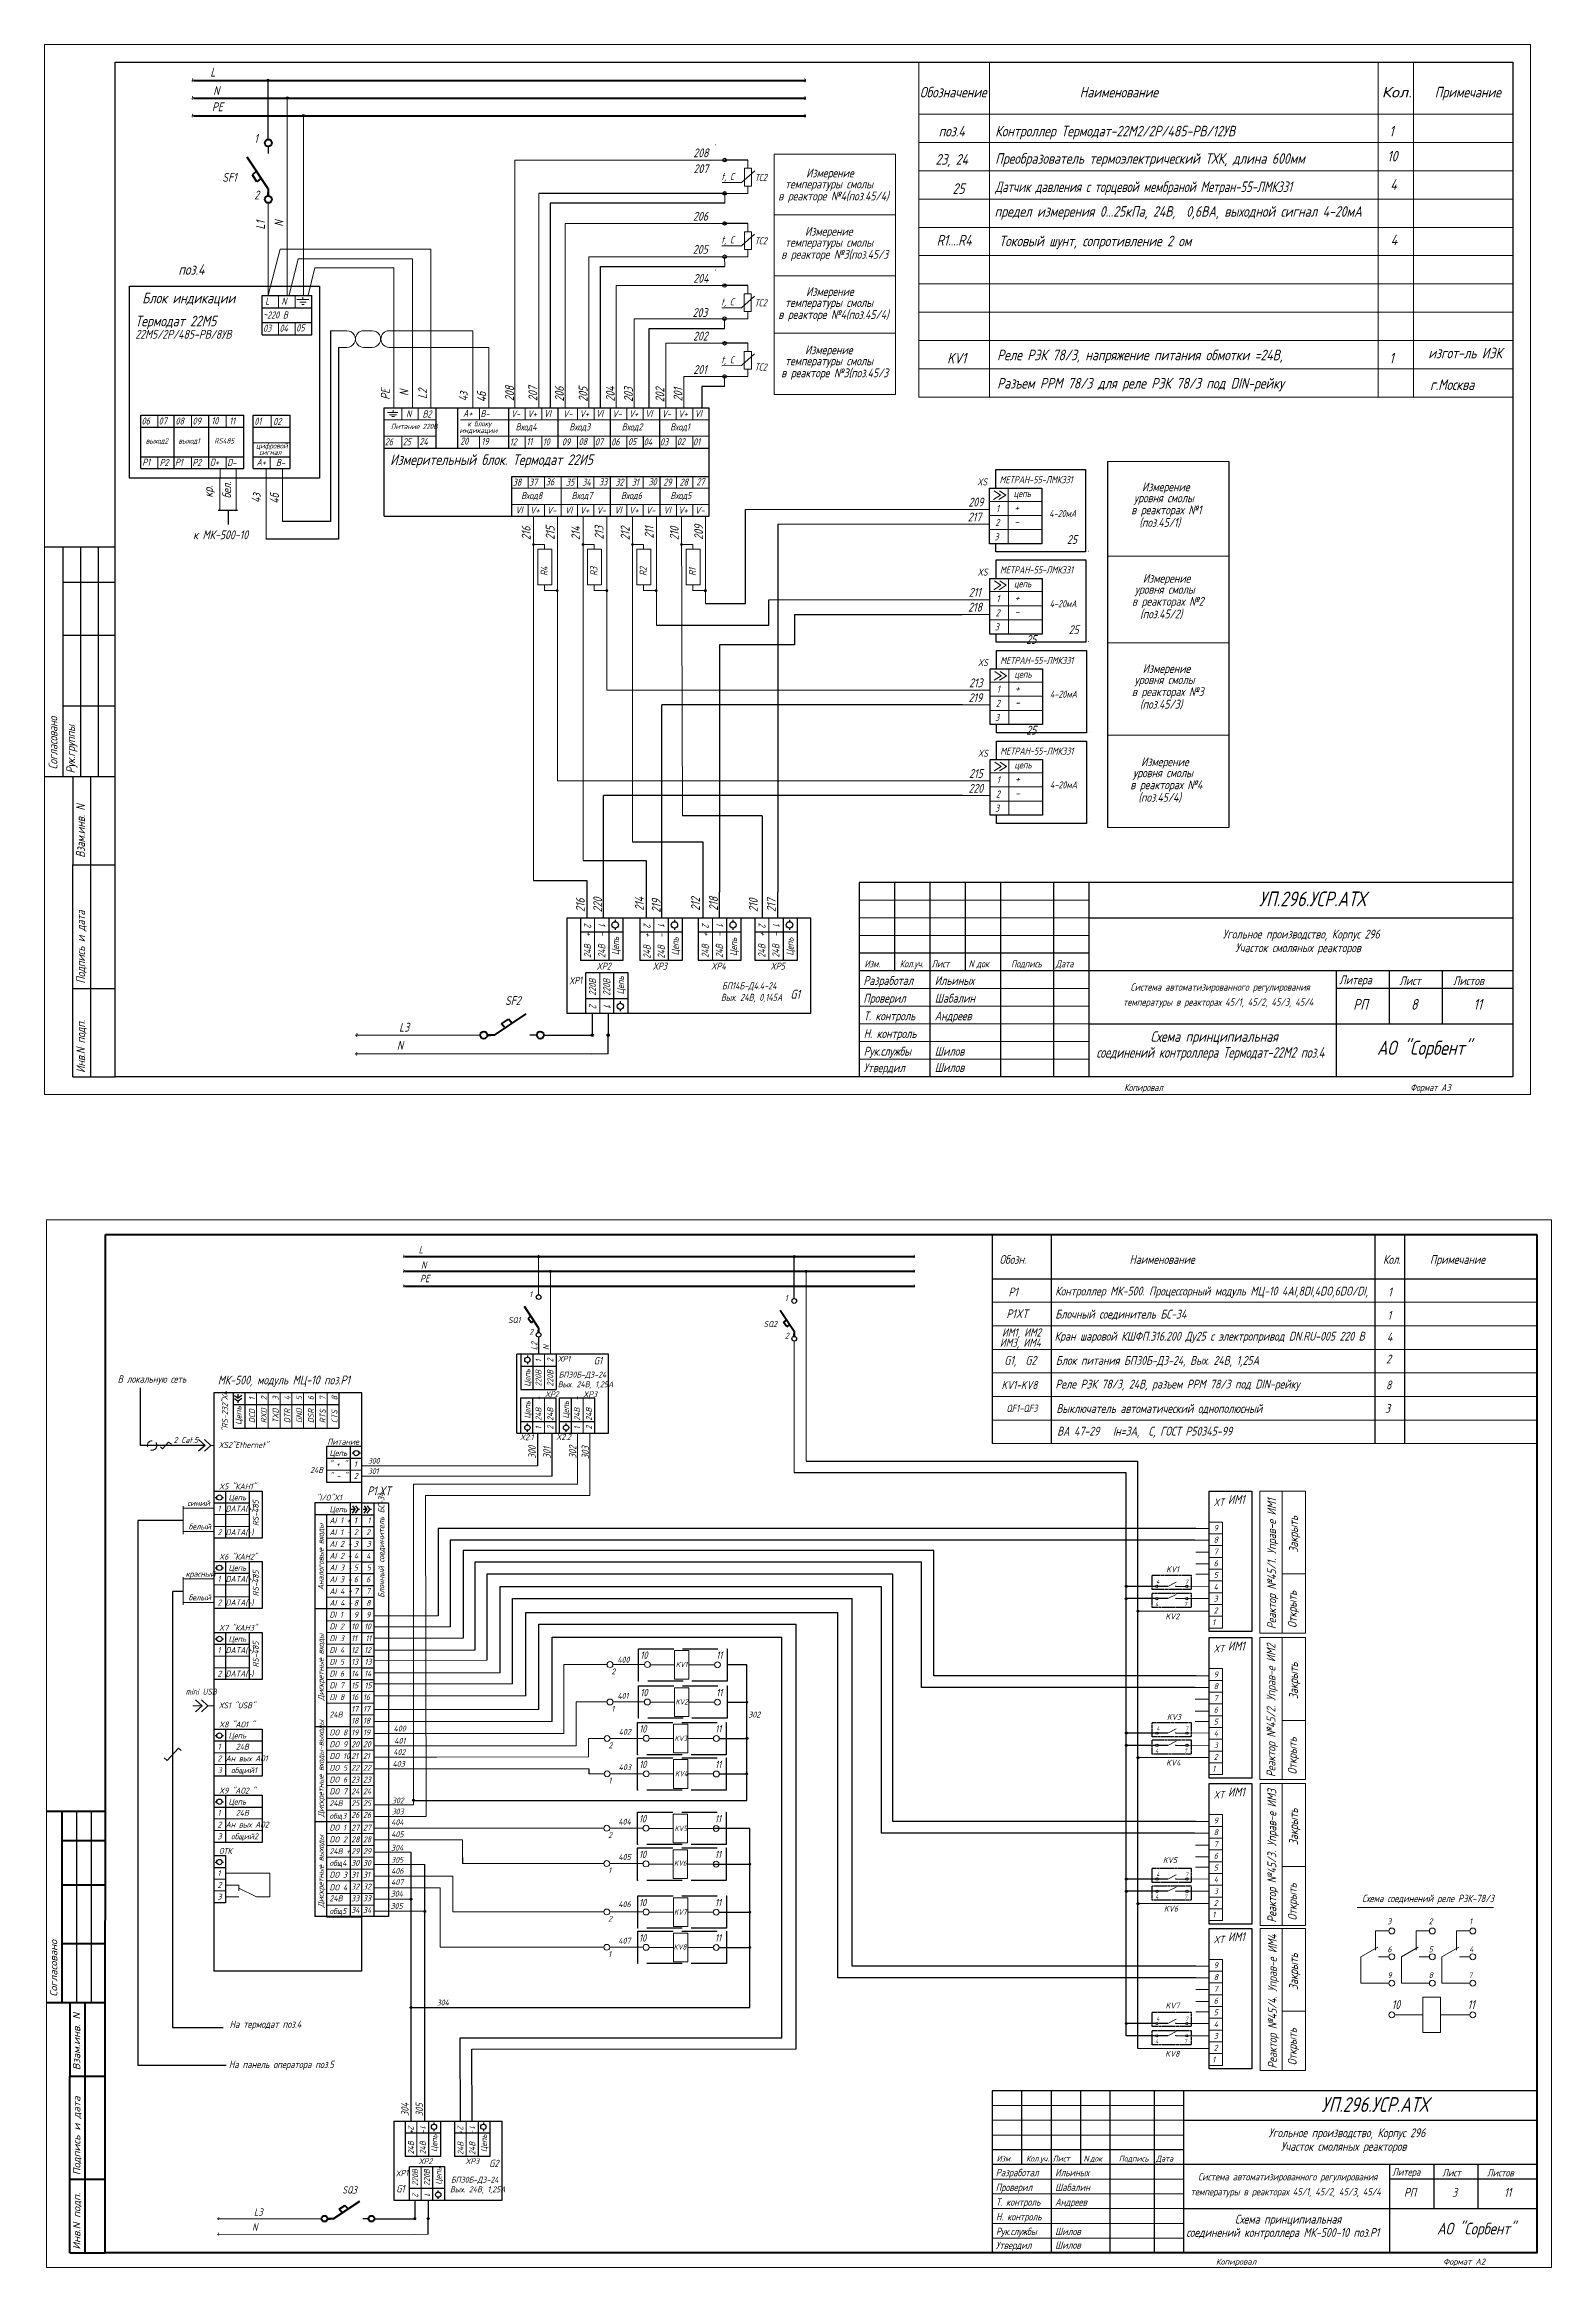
# Model space of a CAD drawing. Header units: millimetres. Extents: x -14 to 2659, y -2986 to -401.
# Drawn here: x 542 to 1054, y -1515 to -760 of the extents above; entities that cross this region are included whole.
import ezdxf
from ezdxf.enums import TextEntityAlignment as Align

# ---------------------------------------------------------------- set-up
doc = ezdxf.new("R2010")
doc.units = ezdxf.units.MM
doc.linetypes.add('ACAD_ISO02W100', pattern=[15, 12, -3])
doc.linetypes.add('HIDDEN', pattern=[0.375, 0.25, -0.125])
doc.layers.get('0').update_dxf_attribs({"lineweight": 20})
doc.layers.add('MAIN', color=7, linetype='Continuous', lineweight=50)
doc.layers.add('АСУТП', color=7, linetype='Continuous')
doc.styles.add('GOST тип А', font='GOST_A.TTF', dxfattribs={"oblique": 15})
doc.styles.add('ROMANC', font='romanc', dxfattribs={"oblique": 15, "height": 3})
doc.styles.get("Standard").update_dxf_attribs({"font": 'simplex.shx', "width": 0.75, "oblique": 15})
doc.styles.add('АСУТП', font='GOST_A.TTF', dxfattribs={"oblique": 15})

msp = doc.modelspace()

# ---------------------------------------------------------------- texts
at = {"linetype": 'Continuous', "oblique": 15}
for s, height, style, p in [('L', 3, 'GOST тип А', (598.74741, -770.57619)), ('N', 3, 'GOST тип А', (599.71142, -776.82835)), ('Обозначение', 3.6, 'GOST тип А', (839.7444, -777.67147)), ('Наименование', 3.6, 'GOST тип А', (894.0444, -777.67147)), ('Примечание', 3.6, 'GOST тип А', (1014.6444, -777.67147)), ('РЕ', 3, 'GOST тип А', (599.27297, -782.33531)), ('208', 3, 'GOST тип А', (762.81215, -797.97415)), ('207', 3, 'GOST тип А', (762.85732, -803.36812)), ('t, С', 2.4, 'GOST тип А', (772.33676, -805.71038)), ('ТС2', 2.4, 'GOST тип А', (783.6741, -806.01386)), ('температуры смолы', 3, 'GOST тип А', (793.96382, -808.55941)), ('Измерение', 3, 'GOST тип А', (801.10915, -804.79634)), (' в реакторе №4(поз.45/4)', 3, 'GOST тип А', (790.12266, -812.62272)), ('206', 3, 'GOST тип А', (762.71552, -819.51018)), ('Измерение', 3, 'GOST тип А', (800.72499, -824.6079)), ('205', 3, 'GOST тип А', (762.62492, -830.75507)), ('t, С', 2.4, 'GOST тип А', (772.31507, -827.21921)), ('ТС2', 2.4, 'GOST тип А', (783.65241, -827.52269)), (' в реакторе №3(поз.45/3', 3, 'GOST тип А', (791.11825, -832.43428)), ('температуры смолы', 3, 'GOST тип А', (793.96382, -828.37097)), ('поз.4', 3.6, 'GOST тип А', (587.8755, -837.88488)), ('204', 3, 'GOST тип А', (762.81251, -840.5712)), ('Блок индикации', 3.6, 'GOST тип А', (575.59724, -847.56747)), ('Измерение', 3, 'GOST тип А', (801.10915, -845.05289)), ('Термодат 22М5', 3.6, 'GOST тип А', (573.2374, -855.38154)), ('~220 B', 2.4, 'GOST тип А', (616.64695, -852.72387)), ('L', 2.4, 'GOST тип А', (617.34024, -848.05452)), ('N', 2.4, 'GOST тип А', (622.89108, -848.05452)), ('203', 3, 'GOST тип А', (762.54562, -852.20166)), ('t, С', 2.4, 'GOST тип А', (772.2567, -848.2875)), ('ТС2', 2.4, 'GOST тип А', (783.59405, -848.59098)), (' в реакторе №4(поз.45/4)', 3, 'GOST тип А', (790.12266, -852.87927)), ('температуры смолы', 3, 'GOST тип А', (793.96382, -848.81595)), ('22М5/2Р/485-РВ/8УВ', 3, 'GOST тип А', (573.2374, -859.58154)), ('03', 2.4, 'GOST тип А', (616.67122, -857.21669)), ('04', 2.4, 'GOST тип А', (622.22207, -857.21669)), ('05', 2.4, 'GOST тип А', (627.90811, -857.11823)), ('202', 3, 'GOST тип А', (762.71588, -860.19682)), ('t, С', 2.4, 'GOST тип А', (772.29703, -867.92285)), ('ТС2', 2.4, 'GOST тип А', (783.63437, -870.39303)), ('температуры смолы', 3, 'GOST тип А', (793.96382, -868.62751)), ('Измерение', 3, 'GOST тип А', (800.72499, -864.86444)), ('201', 3, 'GOST тип А', (762.81251, -871.5448)), (' в реакторе №3(поз.45/3', 3, 'GOST тип А', (791.11825, -872.69082)), ('06', 2.4, 'GOST тип А', (575.38285, -888.72742)), ('07', 2.4, 'GOST тип А', (581.18473, -888.72742)), ('08', 2.4, 'GOST тип А', (586.89101, -888.72742)), ('09', 2.4, 'GOST тип А', (592.69289, -888.72742)), ('10', 2.4, 'GOST тип А', (599.08713, -888.62895)), ('11', 2.4, 'GOST тип А', (605.13574, -888.72742)), ('01', 2.4, 'GOST тип А', (613.69171, -888.80031)), ('02', 2.4, 'GOST тип А', (620.0853, -888.89877)), ('Питание 220В', 1.8, 'GOST тип А', (660.09384, -890.27651)), ('N', 2.4, 'GOST тип А', (665.2478, -886.25804)), ('В2', 2.4, 'GOST тип А', (670.80615, -886.3402)), (' индикации', 1.8, 'GOST тип А', (682.27479, -891.59232)), ('А+', 2.4, 'GOST тип А', (684.59023, -886.11945)), ('к блоку ', 1.8, 'GOST тип А', (686.03733, -889.33665)), ('В-', 2.4, 'GOST тип А', (690.49283, -886.21791)), ('V-', 2.4, 'GOST тип А', (700.81863, -886.27734)), ('Вход4', 2.4, 'GOST тип А', (702.41532, -890.73231)), ('V+', 2.4, 'GOST тип А', (706.44553, -886.27734)), ('VI', 2.4, 'GOST тип А', (711.9878, -886.17887)), ('V-', 2.4, 'GOST тип А', (718.52562, -886.27734)), ('Вход3', 2.4, 'GOST тип А', (720.69846, -890.73231)), ('V+', 2.4, 'GOST тип А', (724.15251, -886.27734)), ('VI', 2.4, 'GOST тип А', (729.69478, -886.17887)), ('V-', 2.4, 'GOST тип А', (735.27147, -886.27734)), ('Вход2', 2.4, 'GOST тип А', (738.48163, -890.73231)), ('V+', 2.4, 'GOST тип А', (740.89836, -886.27734)), ('VI', 2.4, 'GOST тип А', (746.44063, -886.17887)), ('V-', 2.4, 'GOST тип А', (752.0549, -886.27734)), ('Вход1', 2.4, 'GOST тип А', (754.9318, -890.73231)), ('V+', 2.4, 'GOST тип А', (757.68179, -886.27734)), ('VI', 2.4, 'GOST тип А', (763.22406, -886.17887)), ('выход2', 1.8, 'GOST тип А', (576.81039, -895.18061)), ('выход1', 1.8, 'GOST тип А', (587.9185, -895.18061)), ('RS485', 1.8, 'GOST тип А', (600.08452, -895.18061)), ('цифровой', 1.8, 'GOST тип А', (614.27338, -896.8634)), ('сигнал', 1.8, 'GOST тип А', (615.36318, -899.04068)), ('26', 2.4, 'GOST тип А', (657.96843, -895.79624)), ('25', 2.4, 'GOST тип А', (664.07334, -895.79624)), ('24', 2.4, 'GOST тип А', (669.75937, -895.69778)), ('20', 2.4, 'GOST тип А', (683.61962, -895.53654)), ('19', 2.4, 'GOST тип А', (690.79699, -895.635)), ('12', 2.4, 'GOST тип А', (700.42226, -895.81974)), ('11', 2.4, 'GOST тип А', (706.1083, -895.72127)), ('10', 2.4, 'GOST тип А', (711.65484, -895.81974)), ('09', 2.4, 'GOST тип А', (718.12925, -895.81974)), ('08', 2.4, 'GOST тип А', (723.81529, -895.72127)), ('07', 2.4, 'GOST тип А', (729.36183, -895.81974)), ('06', 2.4, 'GOST тип А', (734.91267, -895.81974)), ('05', 2.4, 'GOST тип А', (740.59871, -895.72127)), ('04', 2.4, 'GOST тип А', (745.9342, -895.81974)), ('03', 2.4, 'GOST тип А', (751.48505, -895.81974)), ('02', 2.4, 'GOST тип А', (757.17109, -895.72127)), ('01', 2.4, 'GOST тип А', (762.71763, -895.81974)), ('Р1', 2.4, 'GOST тип А', (575.60451, -902.7211)), ('Р2', 2.4, 'GOST тип А', (581.50711, -902.81956)), ('Р1', 2.4, 'GOST тип А', (586.71262, -902.7211)), ('Р2', 2.4, 'GOST тип А', (592.61523, -902.81956)), ('D+', 2.4, 'GOST тип А', (598.56128, -902.7211)), ('D-', 2.4, 'GOST тип А', (604.46388, -902.81956)), ('А+', 2.4, 'GOST тип А', (614.43357, -902.7211)), ('В-', 2.4, 'GOST тип А', (621.02382, -902.81956)), ('Измерительный блок. Термодат 22И5', 3.6, 'GOST тип А', (659.82949, -902.44914)), ('38', 2.4, 'GOST тип А', (701.44635, -909.47162)), ('Вход8', 2.4, 'GOST тип А', (704.31605, -914.0404)), ('37', 2.4, 'GOST тип А', (706.9972, -909.47162)), ('36', 2.4, 'GOST тип А', (712.68324, -909.37315)), ('35', 2.4, 'GOST тип А', (719.51834, -909.47162)), ('Вход7', 2.4, 'GOST тип А', (721.44212, -914.0404)), ('34', 2.4, 'GOST тип А', (725.06918, -909.47162)), ('33', 2.4, 'GOST тип А', (730.75522, -909.37315)), ('32', 2.4, 'GOST тип А', (736.30176, -909.47162)), ('Вход6', 2.4, 'GOST тип А', (738.22555, -914.0404)), ('31', 2.4, 'GOST тип А', (741.85261, -909.47162)), ('30', 2.4, 'GOST тип А', (747.53865, -909.37315)), ('29', 2.4, 'GOST тип А', (752.58789, -909.47162)), ('Вход5', 2.4, 'GOST тип А', (755.00898, -914.0404)), ('28', 2.4, 'GOST тип А', (758.13874, -909.47162)), ('27', 2.4, 'GOST тип А', (763.82478, -909.37315)), ('XS', 2.4, 'GOST тип А', (859.21865, -909.39491)), ('МЕТРАН-55-ЛМК331', 2.4, 'GOST тип А', (866.81333, -908.65233)), ('уровня смолы ', 3, 'GOST тип А', (912.4893, -915.1472)), ('Измерение', 3, 'GOST тип А', (915.20984, -911.38413)), ('VI', 2.4, 'GOST тип А', (702.3522, -918.94519)), ('V+', 2.4, 'GOST тип А', (707.37366, -919.04366)), ('V-', 2.4, 'GOST тип А', (713.07713, -919.04366)), ('VI', 2.4, 'GOST тип А', (719.19856, -918.94519)), ('V+', 2.4, 'GOST тип А', (724.22002, -919.04366)), ('V-', 2.4, 'GOST тип А', (729.92349, -919.04366)), ('VI', 2.4, 'GOST тип А', (735.98198, -918.94519)), ('V+', 2.4, 'GOST тип А', (741.00345, -919.04366)), ('V-', 2.4, 'GOST тип А', (746.70691, -919.04366)), ('VI', 2.4, 'GOST тип А', (752.66491, -918.94519)), ('V+', 2.4, 'GOST тип А', (757.68637, -919.04366)), ('V-', 2.4, 'GOST тип А', (763.38984, -919.04366)), ('217', 3, 'GOST тип А', (856.03132, -921.61268)), ('209', 3, 'GOST тип А', (856.2433, -916.56542)), ('2', 2.4, 'GOST тип А', (865.35042, -923.22102)), ('1', 2.4, 'GOST тип А', (865.65042, -918.42102)), ('+', 2.4, 'ROMANC', (871.8185, -918.12102)), ('4-20мА', 2.4, 'GOST тип А', (883.67935, -920.13016)), (' в реакторах №1', 3, 'GOST тип А', (910.01337, -919.21051)), ('(поз.45/1)', 3, 'GOST тип А', (914.28015, -923.4754)), ('к МК-500-10', 3, 'GOST тип А', (592.89413, -927.67674)), ('3', 2.4, 'GOST тип А', (865.05042, -928.02102)), ('-', 2.4, 'ROMANC', (871.8185, -922.92102)), ('XS', 2.4, 'GOST тип А', (859.34081, -940.02598)), ('МЕТРАН-55-ЛМК331', 2.4, 'GOST тип А', (866.93549, -939.2834)), ('Измерение', 3, 'GOST тип А', (915.48877, -942.44041)), ('218', 3, 'GOST тип А', (856.15348, -952.24375)), ('211', 3, 'GOST тип А', (856.36546, -947.19649)), ('1', 2.4, 'GOST тип А', (865.77258, -949.05209)), ('+', 2.4, 'ROMANC', (871.94067, -948.75209)), ('4-20мА', 2.4, 'GOST тип А', (883.80152, -950.76123)), (' в реакторах №2', 3, 'GOST тип А', (910.29229, -950.26679)), ('уровня смолы ', 3, 'GOST тип А', (912.76822, -946.20348)), ('3', 2.4, 'GOST тип А', (865.17258, -958.65209)), ('2', 2.4, 'GOST тип А', (865.47258, -953.85209)), ('-', 2.4, 'ROMANC', (871.94067, -953.55209)), ('(поз.45/2)', 3, 'GOST тип А', (914.55908, -954.53168)), ('XS', 2.4, 'GOST тип А', (859.4566, -970.763)), ('МЕТРАН-55-ЛМК331', 2.4, 'GOST тип А', (867.05127, -970.02042)), ('Измерение', 3, 'GOST тип А', (915.43718, -973.09756)), ('219', 3, 'GOST тип А', (856.26927, -982.98077)), ('213', 3, 'GOST тип А', (856.48124, -977.93351)), ('1', 2.4, 'GOST тип А', (865.88836, -979.78911)), ('+', 2.4, 'ROMANC', (872.05645, -979.48911)), ('4-20мА', 2.4, 'GOST тип А', (883.9173, -981.49825)), (' в реакторах №3', 3, 'GOST тип А', (910.24071, -980.92394)), ('уровня смолы ', 3, 'GOST тип А', (912.71664, -976.86063)), ('3', 2.4, 'GOST тип А', (865.28836, -989.38911)), ('2', 2.4, 'GOST тип А', (865.58836, -984.58911)), ('-', 2.4, 'ROMANC', (872.05645, -984.28911)), ('(поз.45/3)', 3, 'GOST тип А', (914.5075, -985.18883)), ('XS', 2.4, 'GOST тип А', (859.46297, -1001.55118)), ('МЕТРАН-55-ЛМК331', 2.4, 'GOST тип А', (867.05765, -1000.80859)), ('Измерение', 3, 'GOST тип А', (914.894, -1004.73036)), ('220', 3, 'GOST тип А', (856.27565, -1013.76894)), ('215', 3, 'GOST тип А', (856.48762, -1008.72169)), ('1', 2.4, 'GOST тип А', (865.89474, -1010.57729)), ('+', 2.4, 'ROMANC', (872.06283, -1010.27729)), ('4-20мА', 2.4, 'GOST тип А', (883.92368, -1012.28643)), (' в реакторах №4', 3, 'GOST тип А', (909.69753, -1012.55674)), ('уровня смолы ', 3, 'GOST тип А', (912.17346, -1008.49343)), ('3', 2.4, 'GOST тип А', (865.29474, -1020.17729)), ('2', 2.4, 'GOST тип А', (865.59474, -1015.37729)), ('-', 2.4, 'ROMANC', (872.06283, -1015.07729)), ('(поз.45/4)', 3, 'GOST тип А', (913.96431, -1016.82163)), ('L3', 3, 'GOST тип А', (662.8616, -1094.88478)), ('N', 3, 'GOST тип А', (662.10572, -1100.99461)), ('L', 2.5, 'GOST тип А', (669.49353, -1170.14475)), ('РЕ', 2.5, 'GOST тип А', (669.93149, -1179.94401)), ('N', 2.5, 'GOST тип А', (670.29687, -1175.35488)), ('Обозн.', 3, 'GOST тип А', (866.8002, -1173.72622)), ('Наименование', 3, 'GOST тип А', (910.94834, -1173.72622)), ('Кол.', 3, 'GOST тип А', (997.07724, -1173.72622)), ('Примечание', 3, 'GOST тип А', (1013.01041, -1173.72622)), ('Р1', 3, 'GOST тип А', (869.82817, -1184.76745)), ('Контроллер МК-500. Процессорный модуль МЦ-10 4AI,8DI,4DO,6DO/DI,', 3, 'GOST тип А', (885.71616, -1184.46597)), ('1', 3, 'GOST тип А', (998.82817, -1184.76745)), ('Р1XT', 3, 'GOST тип А', (869.13637, -1192.17802)), ('Блочный соединитель БС-34', 3, 'GOST тип А', (885.75193, -1192.30319)), ('1', 3, 'GOST тип А', (998.62989, -1192.67904)), ('ИМ3, ИМ4', 2.8, 'GOST тип А', (866.92812, -1201.89007)), ('ИМ1, ИМ2', 2.8, 'GOST тип А', (867.65527, -1198.40828)), ('G1,  G2', 3, 'GOST тип А', (868.42364, -1207.97813)), ('2', 3, 'GOST тип А', (998.1256, -1207.53915)), ('В локальную сеть', 2.5, 'GOST тип А', (567.27745, -1214.08939)), ('МК-500, ', 3, 'GOST тип А', (601.26931, -1214.69497)), ('модуль МЦ-10 поз.Р1', 3, 'GOST тип А', (614.63687, -1214.65885)), ('KV1-KV8', 2.8, 'GOST тип А', (867.49567, -1216.24922)), (' 2 Cat.5', 2, 'GOST тип А', (585.03664, -1234.54436)), ('ХS2"Ethernet"', 2, 'GOST тип А', (601.6865, -1236.22036)), ('Питание', 2, 'GOST тип А', (638.48822, -1235.11158)), ('Цепь', 2, 'GOST тип А', (639.21694, -1238.94938)), ('24В', 2, 'GOST тип А', (632.62029, -1244.72571)), ('" + "', 2, 'GOST тип А', (639.08545, -1242.74281)), ('" - "', 2, 'GOST тип А', (639.25917, -1246.74281)), ('2', 2, 'GOST тип А', (647.48435, -1246.74281)), ('1', 2, 'GOST тип А', (647.48435, -1242.74281)), ('X5 "КАН1"', 2, 'GOST тип А', (601.6865, -1250.29895)), ('Цепь', 2, 'GOST тип А', (604.91483, -1254.03755)), ('"I/O"X1', 2, 'GOST тип А', (634.75985, -1254.08658)), ('ИМ1', 3, 'GOST тип А', (944.38764, -1255.22891)), ('1', 2, 'GOST тип А', (601.18224, -1257.83098)), ('DATA(+)', 2, 'GOST тип А', (603.92263, -1257.83098)), ('AI 1 +', 2, 'GOST тип А', (639.20897, -1261.83656)), ('Цепь', 2, 'GOST тип А', (639.21694, -1258.04313)), ('2', 2, 'GOST тип А', (601.18224, -1265.83701)), ('DATA(-)', 2, 'GOST тип А', (603.92263, -1265.83701)), ('AI 1 -', 2, 'GOST тип А', (639.20897, -1265.83656)), ('AI 2 +', 2, 'GOST тип А', (639.20897, -1269.83656)), ('2', 2, 'GOST тип А', (647.48435, -1265.83656)), ('3', 2, 'GOST тип А', (647.48435, -1269.83656)), ('X6 "КАН2"', 2, 'GOST тип А', (601.6865, -1274.1691)), ('AI 2 -', 2, 'GOST тип А', (639.20897, -1273.83656)), ('4', 2, 'GOST тип А', (647.48435, -1273.83656)), ('1', 2, 'GOST тип А', (601.18224, -1281.70113)), ('DATA(+)', 2, 'GOST тип А', (603.92263, -1281.70113)), ('Цепь', 2, 'GOST тип А', (604.91483, -1277.9077)), ('AI 3 +', 2, 'GOST тип А', (639.20897, -1277.83656)), ('AI 3 -', 2, 'GOST тип А', (639.20897, -1281.83656)), ('5', 2, 'GOST тип А', (647.48435, -1277.83656)), ('6', 2, 'GOST тип А', (647.48435, -1281.83656)), ('4', 1.4, 'GOST тип А', (920.08995, -1282.33639)), ('7', 1.4, 'GOST тип А', (929.88995, -1282.33639)), ('2', 2, 'GOST тип А', (601.18224, -1289.70717)), ('DATA(-)', 2, 'GOST тип А', (603.92263, -1289.70717)), ('AI 4 +', 2, 'GOST тип А', (639.20897, -1285.83656)), ('AI 4 -', 2, 'GOST тип А', (639.20897, -1289.83656)), ('8', 2, 'GOST тип А', (647.48435, -1289.83656)), ('4', 1.4, 'GOST тип А', (919.68356, -1289.95397)), ('7', 1.4, 'GOST тип А', (929.48356, -1289.95397)), ('X7 "КАН3"', 2, 'GOST тип А', (601.6865, -1298.32183)), ('DI 1', 2, 'GOST тип А', (639.20897, -1293.83656)), ('DI 2', 2, 'GOST тип А', (639.20897, -1297.83656)), ('10', 2, 'GOST тип А', (646.59103, -1297.83656)), ('9', 2, 'GOST тип А', (647.48435, -1293.83656)), ('1', 2, 'GOST тип А', (601.18224, -1305.85386)), ('DATA(+)', 2, 'GOST тип А', (603.92263, -1305.85386)), ('Цепь', 2, 'GOST тип А', (604.91483, -1302.06042)), ('DI 3', 2, 'GOST тип А', (639.20897, -1301.83656)), ('DI 4', 2, 'GOST тип А', (639.20897, -1305.83656)), ('11', 2, 'GOST тип А', (646.59103, -1301.83656)), ('12', 2, 'GOST тип А', (646.59103, -1305.83656)), ('10', 2.5, 'GOST тип А', (744.78641, -1307.83064)), ('11', 2.5, 'GOST тип А', (770.5816, -1307.83064)), ('ИМ1', 3, 'GOST тип А', (944.40947, -1304.97322)), ('2', 2, 'GOST тип А', (601.18224, -1313.85989)), ('DATA(-)', 2, 'GOST тип А', (603.92263, -1313.85989)), ('DI 5', 2, 'GOST тип А', (639.20897, -1309.83656)), ('DI 6', 2, 'GOST тип А', (639.20897, -1313.83656)), ('13', 2, 'GOST тип А', (646.59103, -1309.83656)), ('14', 2, 'GOST тип А', (646.59103, -1313.83656)), ('mini USB', 2, 'GOST тип А', (590.35883, -1319.99455)), ('DI 7', 2, 'GOST тип А', (639.20897, -1317.83656)), ('DI 8', 2, 'GOST тип А', (639.20897, -1321.83656)), ('15', 2, 'GOST тип А', (646.59103, -1317.83656)), ('16', 2, 'GOST тип А', (646.59103, -1321.83656)), ('16', 2, 'GOST тип А', (650.59103, -1321.83656)), ('10', 2.5, 'GOST тип А', (744.78051, -1320.54016)), ('11', 2.5, 'GOST тип А', (770.5757, -1320.54016)), ('ХS1 "USB"', 2, 'GOST тип А', (601.6865, -1324.64063)), ('24В', 2, 'GOST тип А', (639.20897, -1327.74332)), ('17', 2, 'GOST тип А', (646.59103, -1325.83656)), ('18', 2, 'GOST тип А', (646.59103, -1329.83656)), ('17', 2, 'GOST тип А', (650.59103, -1325.83656)), ('18', 2, 'GOST тип А', (650.59103, -1329.83656)), ('X8 "АО1 "', 2, 'GOST тип А', (601.6865, -1331.12809)), ('Цепь', 2, 'GOST тип А', (604.91483, -1334.86669)), ('DO 8', 2, 'GOST тип А', (639.20897, -1333.83656)), ('DO 9', 2, 'GOST тип А', (639.20897, -1337.83656)), ('20', 2, 'GOST тип А', (646.59103, -1337.83656)), ('19', 2, 'GOST тип А', (646.59103, -1333.83656)), ('20', 2, 'GOST тип А', (650.59103, -1337.83656)), ('19', 2, 'GOST тип А', (650.59103, -1333.83656)), ('402', 2, 'GOST тип А', (737.44545, -1333.63924)), ('10', 2.5, 'GOST тип А', (744.40388, -1332.87035)), ('11', 2.5, 'GOST тип А', (770.19908, -1332.87035)), ('4', 1.4, 'GOST тип А', (920.11178, -1332.15855)), ('7', 1.4, 'GOST тип А', (929.91178, -1332.15855)), ('2', 2, 'GOST тип А', (601.18224, -1342.66012)), ('Ан вых АО1', 2, 'GOST тип А', (603.92263, -1342.66012)), ('24В', 2, 'GOST тип А', (607.38573, -1338.66012)), ('DO 10', 2, 'GOST тип А', (639.20897, -1341.83656)), ('21', 2, 'GOST тип А', (646.59103, -1341.83656)), ('21', 2, 'GOST тип А', (650.59103, -1341.83656)), ('403', 2, 'GOST тип А', (737.44545, -1345.63924)), ('10', 2.5, 'GOST тип А', (744.40388, -1344.93092)), ('11', 2.5, 'GOST тип А', (770.19908, -1344.93092)), ('4', 1.4, 'GOST тип А', (919.70539, -1339.77613)), ('7', 1.4, 'GOST тип А', (929.50539, -1339.77613)), ('3', 2, 'GOST тип А', (601.18224, -1346.66012)), ('общий1', 2, 'GOST тип А', (605.76372, -1346.66012)), ('DO 5', 2, 'GOST тип А', (639.20897, -1345.83656)), ('DO 6', 2, 'GOST тип А', (639.20897, -1349.83656)), ('22', 2, 'GOST тип А', (646.59103, -1345.83656)), ('23', 2, 'GOST тип А', (646.59103, -1349.83656)), ('22', 2, 'GOST тип А', (650.59103, -1345.83656)), ('23', 2, 'GOST тип А', (650.59103, -1349.83656)), ('X9 "АО2 "', 2, 'GOST тип А', (601.6865, -1353.58886)), ('Цепь', 2, 'GOST тип А', (604.91483, -1357.32746)), ('24В ', 2, 'GOST тип А', (639.20897, -1357.83656)), ('DO 7', 2, 'GOST тип А', (639.20897, -1353.83656)), ('24', 2, 'GOST тип А', (646.59103, -1353.83656)), ('25', 2, 'GOST тип А', (646.59103, -1357.83656)), ('24', 2, 'GOST тип А', (650.59103, -1353.83656)), ('25', 2, 'GOST тип А', (650.59103, -1357.83656)), ('ИМ1', 3, 'GOST тип А', (944.4134, -1354.54983)), ('2', 2, 'GOST тип А', (601.18224, -1365.12089)), ('1', 2, 'GOST тип А', (601.18224, -1361.12089)), ('Ан вых АО2', 2, 'GOST тип А', (603.92263, -1365.12089)), ('24В', 2, 'GOST тип А', (607.38573, -1361.12089)), ('общ3', 2, 'GOST тип А', (639.20897, -1362.14926)), ('DO 1', 2, 'GOST тип А', (639.20897, -1366.14926)), ('26', 2, 'GOST тип А', (646.59103, -1361.83656)), ('27', 2, 'GOST тип А', (646.59103, -1366.14926)), ('26', 2, 'GOST тип А', (650.59103, -1361.83656)), ('27', 2, 'GOST тип А', (650.59103, -1366.14926)), ('404', 2, 'GOST тип А', (737.33195, -1364.11698)), ('10', 2.5, 'GOST тип А', (744.30636, -1363.39657)), ('11', 2.5, 'GOST тип А', (770.10155, -1363.39657)), ('3', 2, 'GOST тип А', (601.18224, -1369.12089)), ('ОТК', 2, 'GOST тип А', (601.6865, -1374.08241)), ('общий2', 2, 'GOST тип А', (605.76372, -1369.12089)), ('24В +', 2, 'GOST тип А', (639.20897, -1374.14926)), ('DO 2', 2, 'GOST тип А', (639.20897, -1370.14926)), ('28', 2, 'GOST тип А', (646.59103, -1370.14926)), ('29', 2, 'GOST тип А', (646.59103, -1374.14926)), ('28', 2, 'GOST тип А', (650.59103, -1370.14926)), ('29', 2, 'GOST тип А', (650.59103, -1374.14926)), ('10', 2.5, 'GOST тип А', (744.30636, -1375.51802)), ('11', 2.5, 'GOST тип А', (770.10155, -1375.51802)), ('1', 2, 'GOST тип А', (601.18224, -1381.61444)), ('общ4', 2, 'GOST тип А', (639.20897, -1378.14926)), ('DO 3', 2, 'GOST тип А', (639.20897, -1382.14926)), ('30', 2, 'GOST тип А', (646.59103, -1378.14926)), ('31', 2, 'GOST тип А', (646.59103, -1382.14926)), ('30', 2, 'GOST тип А', (650.59103, -1378.14926)), ('31', 2, 'GOST тип А', (650.59103, -1382.14926)), ('405', 2, 'GOST тип А', (737.33195, -1376.11698)), ('4', 1.4, 'GOST тип А', (920.11572, -1381.7068)), ('7', 1.4, 'GOST тип А', (929.91572, -1381.7068)), ('2', 2, 'GOST тип А', (601.18224, -1385.61444)), ('3', 2, 'GOST тип А', (601.18224, -1389.61444)), ('24В ', 2, 'GOST тип А', (639.20897, -1390.14926)), ('DO 4', 2, 'GOST тип А', (639.20897, -1386.46195)), ('32', 2, 'GOST тип А', (646.59103, -1386.14926)), ('33', 2, 'GOST тип А', (646.59103, -1390.14926)), ('32', 2, 'GOST тип А', (650.59103, -1386.14926)), ('33', 2, 'GOST тип А', (650.59103, -1390.14926)), ('4', 1.4, 'GOST тип А', (919.70933, -1389.32438)), ('7', 1.4, 'GOST тип А', (929.50933, -1389.32438)), ('Схема соединений реле РЭК-78/3', 2.5, 'GOST тип А', (989.97455, -1390.4553)), ('общ5', 2, 'GOST тип А', (639.20897, -1394.46195)), ('34', 2, 'GOST тип А', (646.59103, -1394.14926)), ('34', 2, 'GOST тип А', (650.59103, -1394.14926)), ('10', 2.5, 'GOST тип А', (744.34303, -1391.83625)), ('11', 2.5, 'GOST тип А', (770.13822, -1391.83625)), ('3', 2, 'GOST тип А', (998.56581, -1397.98625)), ('2', 2, 'GOST тип А', (1012.56581, -1397.98625)), ('1', 2, 'GOST тип А', (1026.31581, -1397.98625)), ('407', 2, 'GOST тип А', (737.33195, -1404.53131)), ('10', 2.5, 'GOST тип А', (744.34303, -1403.83049)), ('11', 2.5, 'GOST тип А', (770.13822, -1403.83049)), ('ИМ1', 3, 'GOST тип А', (944.4134, -1403.72645)), ('6', 2, 'GOST тип А', (998.56581, -1407.48625)), ('5', 2, 'GOST тип А', (1012.56581, -1407.48625)), ('4', 2, 'GOST тип А', (1026.31581, -1407.48625)), ('9', 2, 'GOST тип А', (998.56581, -1416.23625)), ('8', 2, 'GOST тип А', (1012.56581, -1416.23625)), ('7', 2, 'GOST тип А', (1026.06581, -1416.23625)), ('10', 3, 'GOST тип А', (1000.02061, -1426.73625)), ('11', 3, 'GOST тип А', (1025.81581, -1426.73625)), ('На термодат поз.4', 2.5, 'GOST тип А', (605.27771, -1433.16001)), ('4', 1.4, 'GOST тип А', (920.09172, -1430.77053)), ('7', 1.4, 'GOST тип А', (929.89172, -1430.77053)), ('4', 1.4, 'GOST тип А', (919.68533, -1438.38811)), ('7', 1.4, 'GOST тип А', (929.48533, -1438.38811)), ('На панель оператора поз.5', 2.5, 'GOST тип А', (605.0187, -1446.82296)), ('L3', 2.5, 'GOST тип А', (613.54866, -1496.96008)), ('N', 2.5, 'GOST тип А', (612.91876, -1502.05161))]:
    msp.add_text(s, height=height, dxfattribs=dict(at, style=style)).set_placement(p)
at = {"linetype": 'Continuous', "style": 'GOST тип А', "oblique": 15, "width": 1.441394}
msp.add_text('Кол.', height=3.6, dxfattribs=at).set_placement((996.6444, -777.67147), (1006.8444, -777.67147), align=Align.FIT)
at = {"linetype": 'Continuous', "style": 'GOST тип А', "oblique": 15}
for s, height, rotation, p in [('L1', 3, 90, (617.27853, -822.51979)), ('N', 3, 90, (623.53069, -821.55578)), ('208', 3, 90, (701.87032, -880.77194)), ('207', 3, 90, (709.79539, -880.74385)), ('206', 3, 90, (718.82673, -880.91242)), ('205', 3, 90, (726.87433, -880.9967)), ('203', 3, 90, (742.27016, -881.0517)), ('РЕ', 3, 90, (659.69833, -880.33698)), ('N', 3, 90, (666.05301, -879.0478)), ('L2', 3, 90, (672.36644, -880.01181)), ('4з', 3, 90, (686.13844, -880.85064)), ('4б', 3, 90, (692.3906, -881.13558)), ('204', 3, 90, (736.10066, -880.91124)), ('202', 3, 90, (752.94701, -881.16408)), ('201', 3, 90, (759.08839, -880.82696)), ('кр.', 3, 90, (599.5371, -913.52879)), ('бел.', 3, 90, (605.78926, -913.81373)), ('4з', 3, 90, (615.80104, -915.32374)), ('4б', 3, 90, (622.0532, -915.60868)), ('216', 3, 90, (707.50865, -927.97234)), ('215', 3, 90, (715.67422, -927.86105)), ('214', 3, 90, (724.35501, -927.97234)), ('213', 3, 90, (732.2978, -927.74974)), ('212', 3, 90, (741.13843, -927.97234)), ('211', 3, 90, (749.304, -927.41583)), ('210', 3, 90, (757.82136, -927.97234)), ('209', 3, 90, (766.09831, -927.86104)), ('220', 3, 90, (731.81486, -1054.33811)), ('214', 3, 90, (745.98827, -1053.8224)), ('212', 3, 90, (765.04452, -1053.80455)), ('218', 3, 90, (771.15779, -1053.80455)), ('217', 3, 90, (790.77984, -1054.23125)), ('216', 3, 90, (725.90221, -1054.23497)), ('219', 3, 90, (751.69447, -1054.49282)), ('210', 3, 90, (784.66658, -1054.23125)), ('24В  +', 2.4, 90, (728.07962, -1069.82341)), ('2', 2.4, 270, (725.74822, -1057.8602)), ('24В  -', 2.4, 90, (732.87962, -1069.82341)), ('1', 2.4, 270, (730.54822, -1057.8602)), ('Цепь', 2.4, 89.74153581, (737.54037, -1068.87116)), ('24В  +', 2.4, 90, (748.26319, -1070.06043)), ('2', 2.4, 270, (745.88537, -1057.8602)), ('24В  -', 2.4, 90, (753.06319, -1070.06043)), ('1', 2.4, 270, (750.68537, -1057.8602)), ('Цепь', 2.4, 89.74153581, (757.7923, -1068.95781)), ('24В  +', 2.4, 90, (768.0438, -1069.80333)), ('2', 2.4, 270, (765.75921, -1057.8602)), ('24В  -', 2.4, 90, (772.8438, -1069.80333)), ('1', 2.4, 270, (770.55921, -1057.8602)), ('Цепь', 2.4, 89.74153581, (777.66594, -1069.17788)), ('24В  +', 2.4, 90, (787.25756, -1069.73064)), ('2', 2.4, 270, (784.96709, -1057.8602)), ('24В  -', 2.4, 90, (792.05756, -1069.73064)), ('1', 2.4, 270, (789.76709, -1057.8602)), ('Цепь', 2.4, 89.74153581, (796.8239, -1069.07308)), ('220В', 2.4, 89.68650104, (729.75583, -1082.68059)), ('220В', 2.4, 89.68650104, (734.55576, -1082.70685)), ('Цепь', 2.4, 90, (739.30253, -1082.24977)), ('2', 2.4, 270, (727.50525, -1085.26027)), ('1', 2, 90, (711.20823, -1207.15033)), ('2', 2, 90, (715.20823, -1207.15033)), ('Цепь', 2, 90, (707.4148, -1215.41775)), ('220В', 2, 90, (711.20823, -1215.35345)), ('220В', 2, 90, (715.20823, -1215.35345)), ('"RS-232"Х4', 2, 90, (604.68706, -1230.64983)), ('1', 2, 90, (613.90753, -1220.04913)), ('2', 2, 90, (617.90753, -1220.04913)), ('3', 2, 90, (621.90753, -1220.04913)), ('4', 2, 90, (625.90753, -1220.04913)), ('5', 2, 90, (629.90753, -1220.04913)), ('6', 2, 90, (633.90753, -1220.04913)), ('7', 2, 90, (637.90753, -1220.04913)), ('8', 2, 90, (641.90753, -1220.04913)), ('Цепь', 2, 90, (707.4148, -1226.25114)), ('24В  +', 2, 90, (711.20823, -1226.99683)), ('24В  -', 2, 90, (715.20823, -1226.99683)), ('Цепь', 2, 90, (720.53745, -1226.25114)), ('24В  +', 2, 90, (724.33088, -1226.99683)), ('24В  -', 2, 90, (728.33088, -1226.99683)), ('DCD', 2, 90, (613.90753, -1227.81577)), ('RXD', 2, 90, (617.90753, -1227.81577)), ('TXD', 2, 90, (621.90753, -1227.81577)), ('DTR', 2, 90, (625.90753, -1227.81577)), ('GND', 2, 90, (629.90753, -1227.81577)), ('DSR', 2, 90, (633.90753, -1227.81577)), ('RTS', 2, 90, (637.90753, -1227.81577)), ('CTS', 2, 90, (641.90753, -1227.81577)), ('1', 2, 90, (711.20823, -1229.98373)), ('2', 2, 90, (715.20823, -1229.98373)), ('1', 2, 90, (724.33088, -1229.98373)), ('2', 2, 90, (728.33088, -1229.98373)), ('Реактор №45/1. Управ-е ИМ1', 3, 90, (960.74122, -1297.74476)), ('RS-485', 2, 90, (615.16963, -1262.74951)), ('Закрыть', 3, 90, (968.15279, -1271.77489)), ('Аналоговые входы', 2, 90, (637.28338, -1284.52096)), ('RS-485', 2, 90, (615.16963, -1286.61967)), ('Открыть', 3, 90, (967.74027, -1297.37429)), ('RS-485', 2, 90, (615.16963, -1310.77239)), ('Дискретные входы', 2, 90, (637.28338, -1321.9963)), ('Реактор №45/2. Управ-е ИМ2', 3, 90, (960.54288, -1347.98367)), ('Закрыть', 3, 90, (968.17461, -1321.5192)), ('Дискретные входы-выходы', 2, 90, (637.28338, -1361.57397)), ('Открыть', 3, 90, (967.7621, -1347.11859)), ('Реактор №45/3. Управ-е ИМ3', 3, 90, (960.80615, -1397.4092)), ('Закрыть', 3, 90, (968.17855, -1371.09581)), ('Дискретные выходы', 2, 90, (637.28338, -1392.25367)), ('Открыть', 3, 90, (967.76603, -1396.6952)), ('Реактор №45/4. Управ-е ИМ4', 3, 90, (960.99619, -1446.96143)), ('Закрыть', 3, 90, (968.17855, -1420.27244)), ('Открыть', 3, 90, (967.76603, -1445.87183)), ('304', 2.5, 90, (666.08251, -1463.08524)), ('305', 2.5, 90, (671.00971, -1463.17119)), ('24В  +', 2, 90, (667.89701, -1476.07561)), ('2', 2, 270, (665.95418, -1466.10626)), ('24В  -', 2, 90, (671.89701, -1476.07561)), ('1', 2, 270, (669.95418, -1466.10626)), ('Цепь', 2, 89.74153581, (675.78097, -1475.28207)), ('24В  +', 2, 90, (684.71665, -1476.27312)), ('2', 2, 270, (682.73514, -1466.10626)), ('24В  -', 2, 90, (688.71665, -1476.27312)), ('1', 2, 270, (686.73514, -1466.10626)), ('Цепь', 2, 89.74153581, (692.65758, -1475.35427)), ('220В', 2, 89.68650104, (669.29386, -1486.78993)), ('220В', 2, 89.68650104, (673.2938, -1486.81181)), ('Цепь', 2, 90, (677.24944, -1486.43091)), ('2', 2, 270, (667.41837, -1488.93966))]:
    msp.add_text(s, height=height, rotation=rotation, dxfattribs=at).set_placement(p)
at = {"color": 7, "linetype": 'Continuous', "style": 'GOST тип А', "oblique": 15}
for s, height, p in [('4', 3.6, (999.6902, -827.81059)), ('цепь', 2.4, (871.61337, -913.33781)), ('цепь', 2.4, (871.73553, -943.96888)), ('цепь', 2.4, (871.85131, -974.7059)), ('цепь', 2.4, (871.85769, -1005.49408)), ('XP2', 2.4, (729.9553, -1073.82291)), ('XP3', 2.4, (748.99078, -1073.82291)), ('XP4', 2.4, (768.86461, -1073.82291)), ('XP5', 2.4, (789.00177, -1073.82291)), ('БП14Б-Д4.4-24', 2.4, (772.53262, -1080.49383)), ('XP1', 2, (716.68003, -1206.9581)), ('БП30Б-Д3-24', 2, (717.06488, -1212.33405)), ('XP2', 2, (712.3866, -1218.977)), ('XP3', 2, (725.36558, -1218.977)), ('XT', 2.5, (939.55297, -1255.89667)), ('8', 2, (939.55297, -1268.39667)), ('9', 2, (939.55297, -1264.39667)), ('6', 2, (939.55297, -1276.39667)), ('7', 2, (939.55297, -1272.39667)), ('KV1', 2, (923.43254, -1278.43794)), ('5', 2, (939.55297, -1280.39667)), ('4', 2, (939.55297, -1284.39667)), ('2', 2, (939.55297, -1292.39667)), ('3', 2, (939.55297, -1288.39667)), ('KV2', 2, (923.17299, -1294.42902)), ('1', 2, (939.05297, -1296.39667)), ('XT', 2.5, (939.57479, -1305.64098)), ('2', 2, (734.97411, -1313.10983)), ('400', 2, (736.99986, -1309.12024)), ('KV1', 1.8, (756.84877, -1310.6593)), ('9', 2, (939.57479, -1314.14098)), ('401', 2, (736.99986, -1321.39559)), ('8', 2, (939.57479, -1318.14098)), ('7', 2, (939.57479, -1322.14098)), ('1', 2, (734.97411, -1325.80827)), ('KV2', 1.8, (756.72576, -1323.34759)), ('KV3', 2, (923.68902, -1328.561)), ('5', 2, (939.57479, -1330.14098)), ('6', 2, (939.57479, -1326.14098)), ('400', 2, (660.97607, -1332.50803)), ('401', 2, (661.20144, -1336.6937)), ('KV3', 1.8, (756.4209, -1335.7457)), ('4', 2, (939.57479, -1334.14098)), ('403', 2, (660.59941, -1344.51666)), ('402', 2, (660.85847, -1340.50015)), ('2', 2, (733.96893, -1338.20785)), ('KV4', 2, (923.41291, -1344.11512)), ('2', 2, (939.57479, -1342.14098)), ('3', 2, (939.57479, -1338.14098)), ('1', 2, (733.96893, -1350.20785)), ('KV4', 1.8, (756.57432, -1347.7317)), ('1', 2, (939.07479, -1346.14098)), ('XT', 2.5, (939.57873, -1355.21759)), ('KV5', 1.8, (756.41051, -1366.31968)), ('8', 2, (939.57873, -1367.71759)), ('9', 2, (939.57873, -1363.71759)), ('2', 2, (733.85542, -1368.68559)), ('6', 2, (939.57873, -1375.71759)), ('7', 2, (939.57873, -1371.71759)), ('1', 2, (733.85542, -1380.68559)), ('KV6', 1.8, (756.23515, -1378.11627)), ('KV5', 2, (922.32558, -1377.16762)), ('5', 2, (939.57873, -1379.71759)), ('3', 2, (939.57873, -1387.71759)), ('4', 2, (939.57873, -1383.71759)), ('2', 2, (733.85542, -1397.09991)), ('406', 2, (737.32845, -1392.14316)), ('KV7', 1.8, (756.26585, -1394.70906)), ('KV6', 2, (922.68089, -1393.65814)), ('1', 2, (939.07873, -1395.71759)), ('2', 2, (939.57873, -1391.71759)), ('XT', 2.5, (939.57873, -1404.39421)), ('1', 2, (733.85542, -1409.09991)), ('KV8', 1.8, (756.10251, -1406.56841)), ('9', 2, (939.57873, -1412.89421)), ('8', 2, (939.57873, -1416.89421)), ('7', 2, (939.57873, -1420.89421)), ('KV7', 2, (923.21747, -1426.55473)), ('6', 2, (939.57873, -1424.89421)), ('5', 2, (939.57873, -1428.89421)), ('4', 2, (939.57873, -1432.89421)), ('KV8', 2, (923.11061, -1442.94228)), ('2', 2, (939.57873, -1440.89421)), ('3', 2, (939.57873, -1436.89421)), ('1', 2, (939.07873, -1444.89421)), ('XP2', 2, (669.46008, -1479.40853)), ('XP3', 2, (685.32298, -1479.40853)), ('БП30Б-Д3-24', 2, (680.47892, -1485.70074))]:
    msp.add_text(s, height=height, dxfattribs=at).set_placement(p)
for s, height, rotation, p in [('R4', 2.4, 90, (713.36638, -940.13027)), ('R3', 2.4, 90, (730.21273, -940.13027)), ('R2', 2.4, 90, (746.99616, -940.13027)), ('R1', 2.4, 90, (763.67908, -940.13027)), ('XP1', 2.4, 3.54520114, (720.62723, -1078.86199)), ('L2', 2, 90, (709.77254, -1202.99163)), ('N', 2, 90, (713.776, -1202.96134)), ('XP1', 2, 3.54520114, (661.68669, -1483.60776))]:
    msp.add_text(s, height=height, rotation=rotation, dxfattribs=at).set_placement(p)
at = {"color": 7, "style": 'GOST тип А', "oblique": 15}
for s, height, p in [('Изм.', 2.4, (820.9414, -1073.02147)), ('Кол.уч.', 2.4, (832.9414, -1073.02147)), ('Лист', 2.4, (843.7414, -1073.02147)), ('N', 2.4, (856.3414, -1073.02147)), ('док', 2.4, (858.98601, -1073.02147)), ('Подпись', 2.4, (870.7414, -1073.02147)), ('Дата', 2.4, (885.90217, -1073.02147)), ('Разработал', 3, (820.58059, -1079.02147)), ('Ильиных', 3, (844.80701, -1079.02147)), ('Литера', 3, (982.21858, -1078.78147)), ('Лист', 3, (1002.60896, -1079.08147)), ('Листов', 3, (1020.84136, -1079.08147)), ('Проверил', 3, (820.58059, -1085.02147)), ('Шабалин', 3, (844.80702, -1085.02147)), ('РП', 3.6, (986.96922, -1087.39845)), ('8', 3.6, (1006.60909, -1087.39845)), ('Н. контроль', 3, (820.67864, -1097.02147)), ('Т. контроль', 3, (820.67864, -1091.02147)), ('Андреев', 3, (844.80701, -1091.02147)), ('Рук.службы', 3, (820.67864, -1103.02147)), ('Шилов', 3, (844.80701, -1103.02147)), ('АО "Сорбент"', 4.8, (995.03114, -1102.75071)), ('Утвердил', 3, (820.58059, -1108.63224)), ('Шилов', 3, (844.80701, -1108.54985)), ('Копировал', 2.4, (909.1414, -1115.02147)), ('Формат A3', 2.4, (1006.3414, -1115.02147)), ('Изм.', 2, (865.82817, -1478.52414)), ('Кол.уч.', 2, (875.82817, -1478.52414)), ('Лист', 2, (884.82817, -1478.52414)), ('док', 2, (897.53202, -1478.52414)), ('Подпись', 2, (907.32817, -1478.52414)), ('Дата', 2, (919.96214, -1478.52414)), ('Разработал', 2.5, (865.5275, -1483.52414)), ('Проверил', 2.5, (865.5275, -1488.52414)), ('Ильиных', 2.5, (885.71618, -1483.52414)), ('Шабалин', 2.5, (885.71618, -1488.52414)), ('Литера', 2.5, (1000.22582, -1483.32414)), ('Лист', 2.5, (1017.21781, -1483.57414)), ('Листов', 2.5, (1032.41147, -1483.57414)), ('Т. контроль', 2.5, (865.6092, -1493.52414)), ('Андреев', 2.5, (885.71618, -1493.52414)), ('РП', 3, (1004.18469, -1490.50495)), ('3', 3, (1020.55125, -1490.50495)), ('Рук.службы', 2.5, (865.6092, -1503.52414)), ('Н. контроль', 2.5, (865.6092, -1498.52414)), ('Шилов', 2.5, (885.71618, -1503.52414)), ('АО "Сорбент"', 4, (1015.40295, -1503.2985)), ('Утвердил', 2.5, (865.52749, -1508.19978)), ('Шилов', 2.5, (885.71618, -1508.13112))]:
    msp.add_text(s, height=height, dxfattribs=at).set_placement(p)
at = {"linetype": 'Continuous', "oblique": 15}
for s, height, rotation, p in [('1', 2.4, 270, (732.30525, -1085.26027)), ('Цепь', 2, 90, (609.27325, -1228.43482)), ('1', 2, 270, (671.41837, -1488.93966))]:
    msp.add_text(s, height=height, rotation=rotation, dxfattribs=at).set_placement(p)
at = {"style": 'GOST тип А', "oblique": 15}
for height, p in [(3.6, (1027.81909, -1087.39845)), (3, (1038.22625, -1490.50495))]:
    msp.add_text('11', height=height, dxfattribs=at).set_placement(p)
at = {"linetype": 'Continuous', "oblique": 15}
for s, p in [('1', (647.48435, -1261.83656)), ('7', (647.48435, -1285.83656)), ('1', (601.18224, -1338.66012)), ('Копировал', (940.32817, -1513.52413)), ('Формат A2', (1017.5306, -1513.52413))]:
    msp.add_text(s, height=2, dxfattribs=at).set_placement(p)
at = {"color": 7, "oblique": 15}
msp.add_text('N', height=2, dxfattribs=at).set_placement((895.32817, -1478.52414))
at = {"layer": 'MAIN', "color": 7, "linetype": 'Continuous', "lineweight": -3, "style": 'GOST тип А', "oblique": 15}
for s, height, p in [('~', 3, (594.24276, -773.09942)), ('~', 3, (594.24276, -779.09942)), ('~', 3, (802.26109, -773.09942)), ('~', 3, (802.26109, -779.09942)), ('~', 3, (594.24276, -785.09942)), ('~', 3, (802.26109, -785.09942)), ('Согласовано', 3, (546.80145, -1005.80716)), ('Рук.группы', 3, (552.80145, -1007.20594)), ('Взам.инв. N', 3, (556.16316, -1035.82147)), ('Подпись и дата', 3, (556.21963, -1078.57147)), ('Инв.N подп.', 3, (556.21963, -1108.87147)), ('~', 3, (649.99018, -1103.64204)), ('~', 3, (650.08523, -1097.26218)), ('~', 2.5, (665.73965, -1172.24744)), ('~', 2.5, (665.73965, -1177.24744)), ('~', 2.5, (839.08826, -1172.24744)), ('~', 2.5, (839.08826, -1177.24744)), ('~', 2.5, (665.73965, -1182.24744)), ('~', 2.5, (839.08826, -1182.24744)), ('300', 2.5, (709.26501, -1239.85769)), ('301', 2.5, (714.33074, -1239.85769)), ('302', 2.5, (723.05594, -1239.82516)), ('303', 2.5, (727.38253, -1240.01359)), ('~', 2.5, (602.90169, -1498.94125)), ('~', 2.5, (602.82248, -1504.2578))]:
    msp.add_text(s, height=height, rotation=90, dxfattribs=at).set_placement(p)
for s, height, p in [('1', 3, (613.62727, -793.09898)), ('поз.4', 3.6, (846.13585, -790.89285)), ('Контроллер Термодат-22М2/2Р/485-РВ/12УВ', 3.6, (865.35325, -790.89285)), ('1', 3.6, (999.22588, -790.89285)), ('23, 24', 3.6, (845.07331, -800.49317)), ('Преобразователь термоэлектрический ТХК, длина 600мм', 3.6, (865.35325, -800.19977)), ('10', 3.6, (998.53525, -799.40272)), ('SF1', 3, (602.82727, -806.29898)), ('25', 3.6, (850.84309, -810.40796)), ('4', 3.6, (999.5712, -809.00272)), ('2', 3, (613.62727, -812.29898)), ('предел измерения 0...25кПа, 24В,  0,6ВА, выходной сигнал 4-20мА', 3.6, (865.11147, -818.17728)), ('R1....R4', 3.6, (845.48212, -827.95245)), ('Токовый шунт, сопротивление 2 ом', 3.6, (866.68073, -828.20032)), ('KV1', 3.6, (849.0293, -868.00796)), ('Реле РЭК 78/3, напряжение питания обмотки =24В,', 3.6, (865.9944, -866.90787)), ('1', 3.6, (999.22588, -867.98288)), ('изгот-ль ИЭК', 3.6, (1012.46645, -866.25985)), ('Разъем РРМ 78/3 для реле РЭК 78/3 под DIN-рейку', 3.6, (865.9944, -876.50787)), ('г.Москва', 3.6, (1013.06327, -876.98384)), ('25', 3, (889.7113, -929.27268)), ('25', 3, (890.28755, -959.89183)), ('25', 3, (875.89702, -963.21151)), ('25', 3, (875.9034, -993.99969)), ('SF2', 3, (698.86263, -1085.82541)), ('Вых. 24В, 0,145А', 2.4, (772.15594, -1084.42763)), ('G1', 3, (795.78724, -1083.68361)), ('Схема принципиальная ', 3.6, (918.08829, -1098.33362)), ('1', 2, (707.0584, -1185.00291)), ('1', 2, (793.88332, -1186.33134)), ('SQ1', 2, (699.8584, -1193.80291)), ('2', 2, (707.0584, -1197.80291)), ('SQ2', 2, (786.68332, -1195.13134)), ('2', 2, (793.88332, -1199.13134)), ('4', 3, (998.40321, -1200.04385)), ('G1', 2.5, (728.99762, -1207.83771)), ('Блок питания БП30Б-Д3-24, Вых. 24В, 1,25А', 3, (885.92945, -1208.01416)), ('Вых. 24В, 1,25А', 2, (716.75098, -1215.61221)), ('Реле РЭК 78/3, 24В, разъем РРМ 78/3 под DIN-рейку', 3, (885.79992, -1216.05358)), ('8', 3, (998.0928, -1216.3478)), ('QF1-QF3', 2.5, (869.10912, -1224.04507)), ('3', 3, (997.75907, -1224.2976)), ('X2.1', 2, (703.88883, -1233.58803)), ('X2.2', 2, (716.20925, -1233.5025)), ('300', 2, (652.20468, -1241.61533)), ('301', 2, (652.20468, -1245.11533)), ('синий ', 2, (590.88757, -1255.96946)), ('белый', 2, (591.34591, -1263.92283)), ('красный', 2, (590.33434, -1279.99217)), ('белый', 2, (591.34591, -1287.98239)), ('302', 2, (781.50413, -1327.76556)), ('303', 2, (660.30665, -1360.67647)), ('302', 2, (660.38745, -1356.95045)), ('404', 2, (660.14192, -1364.35494)), ('304', 2, (660.14192, -1372.98141)), ('405', 2, (660.14192, -1368.39693)), ('305', 2, (660.14192, -1377.09657)), ('406', 2, (660.14192, -1380.832)), ('304', 2, (660.01963, -1388.57694)), ('407', 2, (660.14192, -1384.64748)), ('305', 2, (659.9381, -1392.77356)), ('304', 2, (675.63248, -1425.55397)), ('G2', 2.5, (693.4494, -1480.42484)), ('SQ3', 2.5, (643.54952, -1489.41061)), ('G1', 2.5, (661.89918, -1488.97749)), ('Вых. 24В, 1,25А', 2, (680.16502, -1488.9789)), ('соединений контроллера МК-500-10 поз.Р1', 3, (930.24694, -1504.1176)), ('Схема принципиальная ', 3, (946.78392, -1499.6176))]:
    msp.add_text(s, height=height, dxfattribs=at).set_placement(p)
at = {"layer": 'MAIN', "color": 7, "linetype": 'Continuous', "lineweight": -3, "style": 'GOST тип А', "oblique": 15, "width": 0.9}
for s, p in [('Датчик давления с торцевой мембраной Метран-55-ЛМК331', (865.35325, -809.79977)), ('соединений контроллера Термодат-22М2 поз.4', (899.71546, -1103.73362))]:
    msp.add_text(s, height=3.6, dxfattribs=at).set_placement(p)
at = {"layer": 'MAIN', "style": 'GOST тип А', "oblique": 15}
for p in [(954.91916, -1052.29662), (976.16396, -1461.67361)]:
    msp.add_text('УП.296.УСР.АТХ', height=5, dxfattribs=at).set_placement(p)
at = {"layer": 'MAIN', "color": 7, "linetype": 'Continuous', "style": 'GOST тип А', "oblique": 15}
for s, p in [('Угольное производство, Корпус 296', (942.66749, -1063.25354)), ('Участок смоляных реакторов', (946.90487, -1067.88819)), ('Угольное производство, Корпус 296', (958.16252, -1470.26485)), ('Участок смоляных реакторов', (962.3999, -1474.89949))]:
    msp.add_text(s, height=3, dxfattribs=at).set_placement(p)
at = {"layer": 'MAIN', "lineweight": 15, "style": 'GOST тип А', "oblique": 15}
for s, p in [('Система автоматизированного регулирования', (911.29918, -1080.98987)), ('температуры в реакторах 45/1, 45/2, 45/3, 45/4', (908.77832, -1086.08775)), ('Система автоматизированного регулирования', (934.2351, -1484.95958)), ('температуры в реакторах 45/1, 45/2, 45/3, 45/4', (931.71423, -1490.05746))]:
    msp.add_text(s, height=2.5, dxfattribs=at).set_placement(p)
at = {"layer": 'MAIN', "color": 0, "linetype": 'Continuous', "lineweight": -3, "style": 'GOST тип А', "oblique": 15}
for s, p in [('Выключатель автоматический однополюсный ', (886.11555, -1224.33925)), ('ВА 47-29   Iн=3А,  С, ГОСТ Р50345-99', (886.39065, -1232.03982))]:
    msp.add_text(s, height=3, dxfattribs=at).set_placement(p)
at = {"layer": 'MAIN', "color": 7, "linetype": 'Continuous', "lineweight": -3, "oblique": 15}
for s, p in [('Согласовано', (546.74142, -1422.52699)), ('Взам.инв. N', (554.54285, -1447.53892)), ('Подпись и дата', (554.58991, -1483.16392)), ('Инв.N подп.', (554.58991, -1508.41392))]:
    msp.add_text(s, height=2.5, rotation=90, dxfattribs=at).set_placement(p)
at = {"layer": 'АСУТП', "color": 7, "linetype": 'Continuous', "lineweight": -3, "style": 'GOST тип А', "oblique": 15}
msp.add_text('Кран шаровой КШФП.316.200 Ду25 с электропривод DN.RU-005 220 В ', height=3, dxfattribs=at).set_placement((885.51632, -1199.79121))
at = {"layer": 'АСУТП', "linetype": 'Continuous', "style": 'АСУТП', "oblique": 15}
for s, height, p in [('Р1.XT', 3, (652.03264, -1252.29267)), ('1', 2, (647.48435, -1261.83656)), ('1', 2, (652.10238, -1261.83656)), ('2', 2, (651.66206, -1265.83656)), ('3', 2, (651.81789, -1269.83656)), ('4', 2, (651.6735, -1273.83656)), ('6', 2, (651.67493, -1281.83656)), ('5', 2, (651.81789, -1277.83656)), ('7', 2, (647.48435, -1285.83656)), ('8', 2, (651.67493, -1289.83656)), ('7', 2, (651.67207, -1285.83656)), ('10', 2, (650.99751, -1297.83656)), ('9', 2, (651.67493, -1293.83656)), ('12', 2, (650.9875, -1305.83656)), ('11', 2, (651.42781, -1301.83656)), ('14', 2, (650.99751, -1313.83656)), ('13', 2, (651.1419, -1309.83656)), ('15', 2, (651.1419, -1317.83656))]:
    msp.add_text(s, height=height, dxfattribs=at).set_placement(p)
msp.add_text('Блочный соединитель БС-34', height=2, rotation=90, dxfattribs=at).set_placement((657.82371, -1287.14704))

# ---------------------------------------------------------------- linework, layer by layer
at = {"color": 7}
for p, q in [((1047.1414, -759.67147), (542.3914, -759.67147)), ((542.3914, -759.67147), (542.3914, -1116.22147)), ((1047.1414, -1116.22147), (1047.1414, -759.67147)), ((712.27233, -929.44789), (708.49429, -929.44789)), ((710.01203, -943.13379), (710.01203, -931.09906)), ((710.01203, -931.09906), (714.76491, -931.09906)), ((712.27233, -931.09906), (712.27233, -929.44789)), ((714.76491, -931.09906), (714.76491, -943.13379)), ((729.11869, -929.44789), (725.34065, -929.44789)), ((726.85839, -943.13379), (726.85839, -931.09906)), ((726.85839, -931.09906), (731.61127, -931.09906)), ((729.11869, -931.09906), (729.11869, -929.44789)), ((731.61127, -931.09906), (731.61127, -943.13379)), ((745.90211, -929.44789), (742.12408, -929.44789)), ((743.64181, -943.13379), (743.64181, -931.09906)), ((743.64181, -931.09906), (748.39469, -931.09906)), ((745.90211, -931.09906), (745.90211, -929.44789)), ((748.39469, -931.09906), (748.39469, -943.13379)), ((762.58504, -929.44789), (758.807, -929.44789)), ((760.32474, -943.13379), (760.32474, -931.09906)), ((760.32474, -931.09906), (765.07762, -931.09906)), ((762.58504, -931.09906), (762.58504, -929.44789)), ((765.07762, -931.09906), (765.07762, -943.13379)), ((714.76491, -943.13379), (710.01203, -943.13379)), ((712.27233, -945.13997), (712.27233, -943.13379)), ((731.61127, -943.13379), (726.85839, -943.13379)), ((729.11869, -945.13997), (729.11869, -943.13379)), ((748.39469, -943.13379), (743.64181, -943.13379)), ((745.90211, -945.13997), (745.90211, -943.13379)), ((765.07762, -943.13379), (760.32474, -943.13379)), ((762.58504, -945.13997), (762.58504, -943.13379)), ((716.62623, -945.13367), (712.27233, -945.13367)), ((733.47259, -945.13367), (729.11869, -945.13367)), ((750.25601, -945.13367), (745.90211, -945.13367)), ((766.93894, -945.13367), (762.58504, -945.13367)), ((542.3914, -1116.22147), (1047.1414, -1116.22147)), ((735.51527, -1322.48966), (746.16107, -1322.48966)), ((684.44007, -1369.3082), (654.22296, -1369.3082)), ((731.47369, -1393.78131), (681.16103, -1393.78131)), ((719.38727, -1405.78131), (676.75706, -1405.78131))]:
    msp.add_line(p, q, dxfattribs=at)
at = {"color": 250}
msp.add_line((542.3914, -1116.22147), (542.3914, -760.04387), dxfattribs=at)
for p, q in [((542.3914, -1116.22147), (542.3914, -760.11651)), ((624.88988, -844.90467), (624.88988, -778.12702)), ((630.36239, -844.90467), (630.36239, -783.87711)), ((702.20531, -836.53918), (702.20531, -798.91864)), ((773.42944, -798.91864), (702.20531, -798.91864)), ((781.36971, -801.73193), (781.36971, -798.92884)), ((790.24297, -878.52523), (790.24297, -796.97181)), ((831.44922, -796.97181), (790.24333, -796.97181)), ((831.44887, -796.97181), (831.44887, -878.52523)), ((772.55339, -806.53141), (779.19153, -806.51154)), ((779.19153, -806.51154), (783.64514, -802.54274)), ((782.56971, -801.73193), (780.16971, -801.73193)), ((780.16971, -801.73193), (780.16971, -807.73193)), ((781.36971, -801.73193), (782.56971, -801.73193)), ((782.5697, -807.73653), (782.56971, -801.73193)), ((618.42727, -844.90467), (618.42727, -813.49898)), ((710.33725, -810.22584), (710.33725, -883.04639)), ((781.36971, -810.22584), (773.46953, -810.22584)), ((773.46953, -810.22584), (773.47412, -813.57071)), ((780.16971, -807.73193), (782.5697, -807.73653)), ((780.16971, -807.73193), (781.36971, -807.73193)), ((781.36971, -810.22584), (781.36971, -807.73193)), ((719.22802, -883.04639), (719.22802, -820.45466)), ((773.42944, -820.45466), (719.22802, -820.45466)), ((781.34802, -823.24077), (781.34802, -820.43768)), ((831.44887, -817.4991), (790.24297, -817.4991)), ((809.14297, -817.4991), (831.44887, -817.4991)), ((618.42709, -844.82872), (622.44935, -829.20266)), ((622.44935, -829.20266), (673.68007, -829.20266)), ((673.68007, -829.20266), (673.68007, -883.04639)), ((702.20531, -883.04639), (702.20531, -825.20136)), ((702.20531, -825.20136), (702.20531, -836.53918)), ((772.53171, -828.04024), (779.16984, -828.02038)), ((779.16984, -828.02038), (783.62345, -824.05157)), ((782.54802, -823.24077), (780.14802, -823.24077)), ((780.14802, -823.24077), (780.14802, -829.24077)), ((780.14802, -829.24077), (782.54801, -829.24537)), ((780.14802, -829.24077), (781.34802, -829.24077)), ((781.34802, -823.24077), (782.54802, -823.24077)), ((781.34802, -831.73468), (781.34802, -829.24077)), ((782.54801, -829.24537), (782.54802, -823.24077)), ((625.46322, -844.82872), (628.56225, -832.46676)), ((628.56225, -832.46676), (667.38034, -832.46676)), ((631.99676, -844.82872), (634.2436, -835.47977)), ((634.2436, -835.47977), (661.09809, -835.47977)), ((661.09809, -835.47977), (661.09809, -883.04639)), ((667.38034, -832.46676), (667.38034, -883.04639)), ((727.35996, -831.73468), (727.35996, -883.04639)), ((772.85406, -831.73468), (727.35996, -831.73468)), ((781.34802, -831.73468), (773.44784, -831.73468)), ((773.44784, -831.73468), (773.45243, -835.07955)), ((621.95127, -849.07068), (621.95127, -844.90467)), ((627.50215, -849.07068), (627.50215, -844.90467)), ((633.18383, -848.94294), (633.18383, -844.90467)), ((773.42981, -841.51569), (736.64252, -841.51569)), ((736.64252, -882.98902), (736.64252, -841.51569)), ((779.11148, -849.08866), (783.56508, -845.11986)), ((782.48966, -844.30905), (780.08966, -844.30905)), ((780.08966, -844.30905), (780.08966, -850.30905)), ((781.28966, -844.30905), (781.28966, -841.50596)), ((781.28966, -844.30905), (782.48966, -844.30905)), ((782.48965, -850.31365), (782.48966, -844.30905)), ((790.24297, -838.26869), (820.93588, -838.26869)), ((820.93588, -838.26869), (795.94297, -838.26869)), ((828.13588, -838.26869), (809.14297, -838.26869)), ((809.14297, -838.26869), (831.44887, -838.26869)), ((630.18765, -846.29398), (630.18765, -845.44131)), ((773.5716, -852.79891), (742.75578, -852.79891)), ((742.75578, -882.98902), (742.75578, -852.79891)), ((772.47334, -849.10853), (779.11148, -849.08866)), ((781.28966, -852.80296), (773.38948, -852.80296)), ((773.38948, -852.80296), (773.39407, -856.14783)), ((780.08966, -850.30905), (782.48965, -850.31365)), ((780.08966, -850.30905), (781.28966, -850.30905)), ((781.28966, -852.80296), (781.28966, -850.30905)), ((621.95127, -858.23285), (621.95127, -854.06684)), ((627.50215, -858.23285), (627.50215, -854.06684)), ((633.18383, -858.10511), (633.18383, -854.06684)), ((645.12048, -856.88919), (639.55462, -856.88919)), ((650.76566, -856.89501), (653.73323, -856.89501)), ((659.41081, -856.89686), (687.88556, -856.89686)), ((687.88556, -856.89686), (687.88556, -883.04639)), ((820.93588, -857.75565), (790.24297, -857.75565)), ((809.14297, -857.75565), (831.44887, -857.75565)), ((642.31546, -862.52229), (645.10828, -862.52229)), ((650.80531, -862.52229), (653.70764, -862.52229)), ((659.46025, -862.52229), (693.31642, -862.52229)), ((693.31642, -862.52229), (693.31642, -883.04639)), ((773.42981, -861.14131), (753.46871, -861.14131)), ((753.48887, -882.98902), (753.46871, -861.14131)), ((779.15181, -868.72401), (783.60541, -864.75521)), ((782.52998, -863.9444), (780.12998, -863.9444)), ((780.12998, -863.9444), (780.12998, -869.9444)), ((781.32998, -863.9444), (781.32998, -861.14131)), ((781.32998, -863.9444), (782.52998, -863.9444)), ((782.52998, -869.949), (782.52998, -863.9444)), ((773.5716, -872.43831), (759.60214, -872.43831)), ((759.60214, -882.98902), (759.60214, -872.43831)), ((772.51367, -868.74388), (779.15181, -868.72401)), ((781.32998, -872.43831), (773.42981, -872.43831)), ((773.42981, -872.43831), (773.43439, -875.78318)), ((780.12998, -869.9444), (782.52998, -869.949)), ((780.12998, -869.9444), (781.32998, -869.9444)), ((781.32998, -872.43831), (781.32998, -869.9444)), ((657.79682, -887.08314), (657.79682, -883.04639)), ((663.80254, -887.08467), (663.80254, -883.04639)), ((669.35342, -887.08467), (669.35342, -883.04639)), ((690.19145, -887.08467), (690.19145, -883.04639)), ((705.70234, -887.08314), (705.70234, -883.04639)), ((711.38402, -887.08314), (711.38402, -883.04639)), ((723.47814, -887.08314), (723.47814, -883.04639)), ((729.091, -887.08314), (729.091, -883.04639)), ((740.19275, -887.08314), (740.19275, -883.04639)), ((745.77393, -887.08314), (745.77393, -883.04639)), ((756.93861, -887.08314), (756.93861, -883.04639)), ((762.62028, -887.08314), (762.62028, -883.04639)), ((768.17116, -887.08314), (768.17116, -883.04639)), ((790.24297, -878.52523), (820.93588, -878.52523)), ((820.93588, -878.52523), (795.94297, -878.52523)), ((802.37759, -878.52523), (831.44887, -878.52523)), ((828.13588, -878.52523), (809.14297, -878.52523)), ((809.14297, -878.52523), (831.44887, -878.52523)), ((580.91394, -889.61584), (580.91394, -885.57757)), ((592.31385, -889.61584), (592.31385, -885.57757)), ((598.21952, -889.61584), (598.21952, -885.57757)), ((604.1625, -889.61584), (604.1625, -885.57757)), ((610.04809, -889.61584), (610.04809, -885.57757)), ((619.39982, -889.61584), (619.39982, -885.57757)), ((657.79682, -887.16682), (675.46581, -887.16682)), ((657.79682, -896.70816), (657.79682, -887.16682)), ((658.8799, -884.6882), (662.4799, -884.6882)), ((659.61262, -885.44122), (661.94058, -885.44122)), ((660.3799, -886.0382), (661.2799, -886.0382)), ((661.2799, -886.0382), (661.2799, -886.0382)), ((683.76097, -887.16682), (768.17116, -887.16682)), ((768.17116, -896.70816), (768.17116, -887.16682)), ((613.3274, -894.95019), (625.81027, -894.95019)), ((657.79682, -892.66989), (675.46581, -892.66989)), ((657.79682, -896.70816), (657.79682, -892.66989)), ((657.79682, -896.70816), (657.79682, -892.66989)), ((657.79682, -896.70816), (657.79682, -892.66989)), ((663.80254, -896.60558), (663.80254, -892.56883)), ((669.35342, -896.60558), (669.35342, -892.56883)), ((683.76097, -892.66989), (768.17116, -892.66989)), ((690.19145, -896.60558), (690.19145, -892.56883)), ((705.70234, -896.70816), (705.70234, -892.66989)), ((711.38401, -896.70816), (711.38401, -892.66989)), ((711.38402, -896.70816), (711.38402, -892.66989)), ((723.40933, -896.70816), (723.40933, -892.66989)), ((729.091, -896.70816), (729.091, -892.66989)), ((740.19275, -896.70816), (740.19275, -892.66989)), ((745.77393, -896.70816), (745.77393, -892.66989)), ((745.77393, -896.70816), (745.77393, -892.66989)), ((745.77393, -896.70816), (745.77393, -892.66989)), ((745.83686, -896.70816), (745.83686, -892.66989)), ((756.93861, -896.70816), (756.93861, -892.66989)), ((762.62028, -896.70816), (762.62028, -892.66989)), ((762.62028, -896.70816), (762.62028, -892.66989)), ((768.17116, -896.70816), (768.17116, -892.66989)), ((768.17116, -896.70816), (768.17116, -892.66989)), ((768.17116, -896.70816), (768.17116, -892.66989)), ((580.91394, -903.70905), (580.91394, -899.6723)), ((592.31385, -903.70905), (592.31385, -899.6723)), ((598.19944, -903.70905), (598.19944, -899.6723)), ((602.03201, -903.70905), (601.94868, -909.66718)), ((604.1625, -903.70905), (604.1625, -899.6723)), ((607.5659, -903.70905), (607.48256, -909.66718)), ((610.04809, -903.70905), (610.04809, -899.6723)), ((617.67218, -903.70905), (617.67218, -927.59741)), ((619.056, -903.70905), (619.056, -899.6723)), ((623.20606, -903.70905), (623.20606, -921.68007)), ((934.22327, -901.29889), (903.53037, -901.29889)), ((922.43037, -901.29889), (944.73626, -901.29889)), ((601.94868, -909.66718), (601.94868, -917.76718)), ((607.48256, -909.66718), (607.48256, -917.76718)), ((657.79682, -910.36004), (657.79682, -906.32177)), ((657.79682, -910.36004), (657.79682, -906.32177)), ((657.79682, -910.36004), (657.79682, -906.32177)), ((657.79682, -919.88096), (657.79682, -910.36004)), ((657.79682, -919.88096), (657.79682, -910.36004)), ((701.17553, -910.36004), (768.17116, -910.36004)), ((706.7264, -910.36004), (706.7264, -906.32177)), ((712.27728, -910.36004), (712.27728, -906.32177)), ((717.85845, -910.36004), (717.85845, -906.32177)), ((717.85845, -910.36004), (717.85845, -906.32177)), ((717.85845, -910.36004), (717.85845, -906.32177)), ((717.85845, -919.88096), (717.85845, -910.36004)), ((717.85845, -919.88096), (717.85845, -910.36004)), ((717.85845, -919.88096), (717.85845, -910.36004)), ((717.92138, -910.36004), (717.92138, -906.32177)), ((717.92138, -919.88096), (717.92138, -910.36004)), ((723.47226, -910.36004), (723.47226, -906.32177)), ((729.02314, -910.36004), (729.02314, -906.32177)), ((734.70481, -910.36004), (734.70481, -906.32177)), ((734.70481, -919.88096), (734.70481, -910.36004)), ((740.25569, -910.36004), (740.25569, -906.32177)), ((745.80656, -910.36004), (745.80656, -906.32177)), ((757.03911, -910.36004), (757.03911, -906.32177)), ((762.58999, -910.36004), (762.58999, -906.32177)), ((768.17116, -910.36004), (768.17116, -906.32177)), ((768.17116, -910.36004), (768.17116, -906.32177)), ((768.17116, -910.36004), (768.17116, -906.32177)), ((768.17116, -919.88096), (768.17116, -910.36004)), ((768.17116, -919.88096), (768.17116, -910.36004)), ((701.17553, -915.84421), (768.17116, -915.84421)), ((706.7264, -919.88096), (706.7264, -915.84421)), ((708.5225, -919.88902), (708.5225, -1043.50147)), ((712.27728, -919.88096), (712.27728, -915.84421)), ((716.62623, -919.88096), (716.62623, -1009.7285)), ((723.47226, -919.88096), (723.47226, -915.84421)), ((725.36885, -919.88902), (725.36885, -1036.80164)), ((729.02314, -919.88096), (729.02314, -915.84421)), ((733.47259, -919.88902), (733.47259, -978.94032)), ((740.25569, -919.88096), (740.25569, -915.84421)), ((742.15228, -919.88902), (742.15228, -1030.46397)), ((745.80656, -919.88096), (745.80656, -915.84421)), ((750.25601, -919.88902), (750.25601, -956.84895)), ((757.03911, -919.88096), (757.03911, -915.84421)), ((758.8352, -919.88902), (759.09731, -1021.61808)), ((762.58999, -919.88096), (762.58999, -915.84421)), ((766.93894, -919.88902), (766.93894, -949.46721)), ((903.53054, -933.38988), (934.22345, -933.38988)), ((915.66516, -933.38988), (944.73644, -933.38988)), ((934.22345, -962.86255), (903.53054, -962.86255)), ((922.43054, -962.86255), (944.73644, -962.86255)), ((934.22345, -994.20135), (903.53054, -994.20135)), ((922.43054, -994.20135), (944.73644, -994.20135)), ((934.22345, -1025.51546), (903.53055, -1025.51546)), ((922.43055, -1025.51546), (944.73644, -1025.51546)), ((897.1414, -1050.22147), (819.1414, -1050.22147)), ((897.1414, -1056.22147), (819.1414, -1056.22147)), ((897.1414, -1062.22147), (819.1414, -1062.22147)), ((897.1414, -1080.22147), (819.1414, -1080.22147)), ((897.1414, -1086.22147), (819.1414, -1086.22147)), ((897.1414, -1092.22147), (819.1414, -1092.22147)), ((647.93549, -1096.06393), (690.41808, -1096.06393)), ((897.1414, -1098.22147), (819.1414, -1098.22147)), ((647.98219, -1102.44112), (733.8795, -1102.41005)), ((897.1414, -1104.22147), (819.1414, -1104.22147)), ((582.54266, -1236.53722), (581.81334, -1235.8814)), ((584.58476, -1234.27827), (582.54266, -1236.53722)), ((585.53288, -1234.93409), (584.58476, -1234.27827)), ((600.08069, -1235.38072), (598.87501, -1235.38072)), ((723.50714, -1231.24512), (723.50714, -1248.5321)), ((727.61329, -1231.24512), (727.61329, -1252.33693)), ((669.12198, -1242.29299), (650.22296, -1242.29299)), ((709.86679, -1242.29299), (650.22296, -1242.29299)), ((714.84716, -1245.77403), (650.22296, -1245.77403)), ((671.79741, -1248.5321), (667.76718, -1248.5321)), ((667.76718, -1248.5321), (667.76718, -1357.44165)), ((723.50714, -1248.5321), (671.79741, -1248.5321)), ((727.61329, -1252.33693), (671.79741, -1252.33693)), ((930.81906, -1287.40263), (938.05297, -1287.38241)), ((654.22296, -1293.19958), (676.10964, -1293.19082)), ((654.22296, -1297.02016), (680.23966, -1297.01983)), ((654.22296, -1300.83086), (675.68456, -1300.83086)), ((654.22296, -1304.84737), (688.61509, -1304.84509)), ((675.68456, -1300.83086), (684.62245, -1300.82647)), ((654.22296, -1308.37485), (692.65707, -1308.34344)), ((654.22296, -1312.55202), (697.24622, -1312.53687)), ((718.86017, -1333.17183), (718.86017, -1309.76815)), ((735.51527, -1309.79122), (746.19864, -1309.79122)), ((654.22296, -1320.37923), (705.95093, -1320.37923)), ((654.35569, -1316.36272), (701.40241, -1316.36272)), ((595.91064, -1323.78684), (592.84331, -1323.78684)), ((600.08069, -1323.80099), (597.8529, -1323.80099)), ((654.35568, -1325.05354), (710.34722, -1325.05354)), ((722.97327, -1337.34846), (723.05567, -1322.46597)), ((654.22295, -1329.07005), (714.89574, -1329.07005)), ((654.22296, -1333.1949), (718.86017, -1333.17183)), ((727.23216, -1341.1607), (727.23216, -1334.86716)), ((584.07743, -1342.33197), (583.04251, -1341.44565)), ((587.91446, -1338.19153), (584.07743, -1342.33197)), ((587.91446, -1338.19153), (588.80849, -1338.93443)), ((654.22296, -1337.37207), (722.97327, -1337.34846)), ((654.22296, -1341.18277), (675.68456, -1341.18277)), ((675.68456, -1341.18277), (727.23216, -1341.1607)), ((930.84088, -1337.22478), (938.07479, -1337.20456)), ((654.22296, -1345.19928), (685.09261, -1345.19928)), ((685.09261, -1345.19928), (727.31389, -1345.17719)), ((667.76718, -1357.44165), (654.22296, -1357.44165)), ((672.00567, -1361.36334), (654.22296, -1361.36334)), ((654.32612, -1365.36698), (684.44007, -1365.36698)), ((666.88174, -1373.49034), (654.22296, -1373.49034)), ((684.44007, -1375.34544), (684.44007, -1369.3082)), ((671.58915, -1377.69011), (654.22296, -1377.69011)), ((654.32612, -1381.59368), (675.78773, -1381.59368)), ((654.32612, -1385.61019), (676.75706, -1385.61019)), ((675.78773, -1381.59368), (681.16103, -1381.59368)), ((676.75706, -1405.78131), (676.75706, -1385.61019)), ((681.16103, -1393.78131), (681.16103, -1381.59368)), ((930.84482, -1386.77303), (938.07873, -1386.75281)), ((666.88174, -1389.4567), (654.22296, -1389.4567)), ((671.58915, -1393.57062), (654.22296, -1393.57062)), ((988.31269, -1392.28467), (1034.55936, -1392.28467)), ((930.82082, -1435.83677), (938.05473, -1435.81654)), ((929.32817, -1459.52414), (864.32817, -1459.52414)), ((929.32817, -1464.52414), (864.32817, -1464.52414)), ((929.32817, -1469.52414), (864.32817, -1469.52414)), ((929.32817, -1484.52414), (864.32817, -1484.52414)), ((929.32817, -1489.52414), (864.32817, -1489.52414)), ((929.32817, -1494.52414), (864.32817, -1494.52414)), ((601.11024, -1497.94271), (636.51239, -1497.94271)), ((929.32817, -1499.52414), (864.32817, -1499.52414)), ((601.14915, -1503.25703), (672.73025, -1503.23114)), ((929.32817, -1504.52414), (864.32817, -1504.52414))]:
    msp.add_line(p, q)
at = {"color": 7, "lineweight": 30}
for p, q in [((566.3914, -1110.22147), (566.3914, -765.67147)), ((566.3914, -765.67147), (1041.1414, -765.67147)), ((1041.1414, -765.67147), (1041.1414, -1110.22147)), ((1041.1414, -1110.22147), (566.3914, -1110.22147))]:
    msp.add_line(p, q, dxfattribs=at)
at = {"linetype": 'Continuous'}
for p, q in [((839.4444, -765.67147), (1041.1414, -765.67147)), ((839.4444, -783.67147), (839.4444, -765.67147)), ((863.4444, -765.67147), (863.4444, -879.38384)), ((995.4444, -765.67147), (995.4444, -879.38384)), ((1007.4444, -765.67147), (1007.4444, -879.38384)), ((839.4444, -783.38384), (1041.1414, -783.38384)), ((839.4444, -783.67147), (839.4444, -879.38384)), ((839.4444, -792.98384), (1041.1414, -792.98384)), ((839.4444, -802.58384), (1041.1414, -802.58384)), ((839.4444, -812.18384), (1041.1414, -812.18384)), ((839.4444, -821.78384), (1041.1414, -821.78384)), ((839.4444, -831.38384), (1041.1414, -831.38384)), ((839.4444, -840.98384), (1041.1414, -840.98384)), ((632.20357, -846.29343), (628.08672, -846.29343)), ((631.31874, -847.13948), (629.1948, -847.13948)), ((630.60414, -848.00533), (629.76518, -848.00533)), ((839.4444, -850.58384), (1041.1414, -850.58384)), ((839.4444, -860.18384), (1041.1414, -860.18384)), ((839.4444, -869.78384), (1041.1414, -869.78384)), ((839.4444, -879.38384), (1041.1414, -879.38384)), ((660.80934, -883.89711), (660.80934, -884.6882)), ((864.72486, -914.18905), (867.12486, -912.68905)), ((865.02486, -911.18905), (867.12486, -912.68905)), ((866.52486, -914.18905), (868.92486, -912.68905)), ((866.82486, -911.18905), (868.92486, -912.68905)), ((869.73853, -910.32102), (869.73853, -924.42102)), ((780.51674, -917.57223), (863.4185, -917.57223)), ((863.4185, -914.82102), (881.13853, -914.82102)), ((863.4185, -924.42102), (863.4185, -919.62102)), ((863.4185, -919.62102), (869.73853, -919.62102)), ((863.4185, -919.62102), (881.13853, -919.62102)), ((863.4185, -922.56653), (791.50033, -922.56653)), ((863.4185, -929.22102), (863.4185, -924.42102)), ((863.4185, -924.42102), (869.73853, -924.42102)), ((863.4185, -924.42102), (869.73853, -924.42102)), ((869.73853, -924.42102), (863.4185, -924.42102)), ((863.4185, -924.42102), (869.73853, -924.42102)), ((863.4185, -924.42102), (869.73853, -924.42102)), ((881.13853, -924.42102), (863.4185, -924.42102)), ((869.73853, -924.42102), (869.73853, -929.22102)), ((881.13853, -924.42102), (881.13853, -929.22102)), ((869.73853, -929.22102), (863.4185, -929.22102)), ((863.4185, -929.22102), (869.73853, -929.22102)), ((863.4185, -929.22102), (869.73853, -929.22102)), ((864.84702, -944.82012), (867.24702, -943.32012)), ((865.14702, -941.82012), (867.24702, -943.32012)), ((866.64702, -944.82012), (869.04702, -943.32012)), ((866.94702, -941.82012), (869.04702, -943.32012)), ((869.86069, -940.95209), (869.86069, -955.05209)), ((788.45964, -948.2033), (863.54067, -948.2033)), ((863.54067, -945.45209), (881.26069, -945.45209)), ((863.54067, -955.05209), (863.54067, -950.25209)), ((863.54067, -950.25209), (869.86069, -950.25209)), ((863.54067, -950.25209), (881.26069, -950.25209)), ((863.54067, -953.1976), (854.06981, -953.1976)), ((863.54067, -959.85209), (863.54067, -955.05209)), ((863.54067, -955.05209), (869.86069, -955.05209)), ((863.54067, -955.05209), (869.86069, -955.05209)), ((869.86069, -955.05209), (863.54067, -955.05209)), ((863.54067, -955.05209), (869.86069, -955.05209)), ((863.54067, -955.05209), (869.86069, -955.05209)), ((881.26069, -955.05209), (863.54067, -955.05209)), ((869.86069, -955.05209), (869.86069, -959.85209)), ((881.26069, -955.05209), (881.26069, -959.85209)), ((869.86069, -959.85209), (863.54067, -959.85209)), ((863.54067, -959.85209), (869.86069, -959.85209)), ((863.54067, -959.85209), (869.86069, -959.85209)), ((865.26281, -972.55714), (867.36281, -974.05714)), ((867.06281, -972.55714), (869.16281, -974.05714)), ((869.97648, -971.68911), (869.97648, -985.78911)), ((733.47259, -978.94032), (863.65645, -978.94032)), ((863.65645, -976.18911), (881.37648, -976.18911)), ((863.65645, -985.78911), (863.65645, -980.98911)), ((863.65645, -980.98911), (869.97648, -980.98911)), ((863.65645, -980.98911), (881.37648, -980.98911)), ((864.96281, -975.55714), (867.36281, -974.05714)), ((866.76281, -975.55714), (869.16281, -974.05714)), ((863.65645, -983.93463), (854.18559, -983.93463)), ((863.65645, -990.58911), (863.65645, -985.78911)), ((863.65645, -985.78911), (869.97648, -985.78911)), ((863.65645, -985.78911), (869.97648, -985.78911)), ((869.97648, -985.78911), (863.65645, -985.78911)), ((863.65645, -985.78911), (869.97648, -985.78911)), ((863.65645, -985.78911), (869.97648, -985.78911)), ((881.37648, -985.78911), (863.65645, -985.78911)), ((869.97648, -985.78911), (869.97648, -990.58911)), ((881.37648, -985.78911), (881.37648, -990.58911)), ((869.97648, -990.58911), (863.65645, -990.58911)), ((863.65645, -990.58911), (869.97648, -990.58911)), ((863.65645, -990.58911), (869.97648, -990.58911)), ((865.26918, -1003.34532), (867.36918, -1004.84532)), ((867.06918, -1003.34532), (869.16918, -1004.84532)), ((869.98285, -1002.47729), (869.98285, -1016.57729)), ((716.62623, -1009.7285), (863.66283, -1009.7285)), ((863.66283, -1006.97729), (881.38285, -1006.97729)), ((864.96918, -1006.34532), (867.36918, -1004.84532)), ((866.76918, -1006.34532), (869.16918, -1004.84532)), ((863.66283, -1014.7228), (854.19197, -1014.7228)), ((863.66283, -1016.57729), (863.66283, -1011.77729)), ((863.66283, -1011.77729), (869.98285, -1011.77729)), ((863.66283, -1011.77729), (881.38285, -1011.77729)), ((863.66283, -1021.37729), (863.66283, -1016.57729)), ((863.66283, -1016.57729), (869.98285, -1016.57729)), ((863.66283, -1016.57729), (869.98285, -1016.57729)), ((869.98285, -1016.57729), (863.66283, -1016.57729)), ((863.66283, -1016.57729), (869.98285, -1016.57729)), ((863.66283, -1016.57729), (869.98285, -1016.57729)), ((881.38285, -1016.57729), (863.66283, -1016.57729)), ((869.98285, -1016.57729), (869.98285, -1021.37729)), ((881.38285, -1016.57729), (881.38285, -1021.37729)), ((869.98285, -1021.37729), (863.66283, -1021.37729)), ((863.66283, -1021.37729), (869.98285, -1021.37729)), ((863.66283, -1021.37729), (869.98285, -1021.37729)), ((543.0779, -1158.76745), (1054.32817, -1158.76745)), ((543.0779, -1514.52414), (543.0779, -1158.76745)), ((1054.32817, -1158.76745), (1054.32817, -1514.52414)), ((864.32817, -1163.76745), (1049.32817, -1163.76745)), ((710.2584, -1184.20291), (710.2584, -1171.24744)), ((714.2584, -1176.24744), (714.2584, -1204.41173)), ((801.08325, -1176.24744), (801.08325, -1240.73758)), ((1049.32817, -1178.76745), (864.32817, -1178.76745)), ((864.32817, -1186.76745), (1049.32817, -1186.76745)), ((797.08366, -1244.67664), (797.08325, -1199.93134)), ((864.32817, -1194.76745), (1049.32817, -1194.76745)), ((864.32817, -1202.76745), (1049.32817, -1202.76745)), ((864.32817, -1210.76745), (1049.32817, -1210.76745)), ((864.32817, -1218.76745), (1049.32817, -1218.76745)), ((864.32817, -1226.76745), (1049.32817, -1226.76745)), ((864.32817, -1234.76745), (1049.32817, -1234.76745)), ((671.79741, -1252.33693), (672.00567, -1361.36334)), ((955.26734, -1250.89667), (955.26734, -1299.11162)), ((955.26734, -1250.89667), (970.76734, -1250.89667)), ((962.76734, -1250.89667), (962.76734, -1299.11162)), ((970.76734, -1250.89667), (970.76734, -1299.11162)), ((938.07872, -1267.56873), (933.20361, -1267.56873)), ((938.07872, -1263.56873), (933.51617, -1263.56873)), ((933.51617, -1271.56873), (938.07872, -1271.56873)), ((933.51617, -1275.56873), (938.07872, -1275.56873)), ((930.8191, -1283.23454), (938.05297, -1283.19527)), ((933.51617, -1279.06873), (938.07872, -1279.06873)), ((962.76734, -1278.98632), (970.76734, -1278.98632)), ((913.84943, -1291.64667), (938.05297, -1291.64667)), ((761.3316, -1304.96635), (756.45735, -1304.96635)), ((955.26734, -1299.11162), (970.76734, -1299.11162)), ((955.28917, -1300.64098), (955.28917, -1348.85593)), ((955.28917, -1300.64098), (970.78917, -1300.64098)), ((962.78917, -1300.64098), (962.78917, -1348.85593)), ((970.78917, -1300.64098), (970.78917, -1348.85593)), ((756.45735, -1309.84061), (748.19778, -1309.83267)), ((761.3316, -1309.83064), (770.01449, -1309.83064)), ((761.3257, -1317.67587), (756.45145, -1317.67587)), ((937.82872, -1313.56873), (933.26617, -1313.56873)), ((937.82872, -1317.56873), (933.26617, -1317.56873)), ((756.45145, -1322.55012), (748.19188, -1322.54219)), ((761.3257, -1322.54016), (770.00859, -1322.54016)), ((933.26617, -1321.56873), (937.82872, -1321.56873)), ((933.26617, -1325.56873), (937.82872, -1325.56873)), ((734.51008, -1334.88924), (745.82563, -1334.88924)), ((756.07482, -1334.88032), (747.81525, -1334.87239)), ((760.94908, -1330.00606), (756.07482, -1330.00606)), ((760.94908, -1334.87035), (769.63196, -1334.87035)), ((930.84092, -1333.05669), (938.07479, -1333.01742)), ((933.26617, -1329.06873), (937.82872, -1329.06873)), ((962.78917, -1328.73063), (970.78917, -1328.73063)), ((760.94908, -1342.06663), (756.07482, -1342.06663)), ((913.84943, -1341.39098), (938.07479, -1341.39098)), ((734.51008, -1346.88924), (745.81612, -1346.88924)), ((756.07482, -1346.94088), (747.81525, -1346.93295)), ((760.94908, -1346.93092), (769.63196, -1346.93092)), ((955.28917, -1348.85593), (970.78917, -1348.85593)), ((955.2931, -1350.21759), (955.2931, -1398.43254)), ((955.2931, -1350.21759), (970.7931, -1350.21759)), ((962.7931, -1350.21759), (962.7931, -1398.43254)), ((970.7931, -1350.21759), (970.7931, -1398.43254)), ((734.39657, -1365.36698), (745.71213, -1365.36698)), ((755.97729, -1365.40653), (747.71773, -1365.3986)), ((760.85155, -1360.53228), (755.97729, -1360.53228)), ((760.85155, -1365.39657), (769.53444, -1365.39657)), ((937.95372, -1363.06873), (933.39117, -1363.06873)), ((760.85155, -1372.65373), (755.97729, -1372.65373)), ((937.95372, -1367.06873), (933.07861, -1367.06873)), ((933.39117, -1371.06873), (937.95372, -1371.06873)), ((734.39657, -1377.36698), (745.72484, -1377.36698)), ((755.97729, -1377.52798), (747.71773, -1377.52005)), ((760.85155, -1377.51802), (769.53444, -1377.51802)), ((933.39117, -1375.06873), (937.95372, -1375.06873)), ((933.39117, -1378.56873), (937.95372, -1378.56873)), ((962.7931, -1378.30724), (970.7931, -1378.30724)), ((930.84486, -1382.60494), (938.07873, -1382.56567)), ((734.39657, -1393.78131), (745.71213, -1393.78131)), ((756.01397, -1393.84622), (747.7544, -1393.83829)), ((760.88822, -1388.97196), (756.01397, -1388.97196)), ((760.88822, -1393.83625), (769.57111, -1393.83625)), ((913.84943, -1390.96759), (938.07873, -1390.96759)), ((760.88822, -1400.9662), (756.01397, -1400.9662)), ((955.2931, -1398.43254), (970.7931, -1398.43254)), ((955.2931, -1399.39421), (955.2931, -1447.60916)), ((955.2931, -1399.39421), (970.7931, -1399.39421)), ((962.7931, -1399.39421), (962.7931, -1447.60916)), ((970.7931, -1399.39421), (970.7931, -1447.60916)), ((994.56581, -1406.73625), (994.56581, -1400.23232)), ((999.06581, -1400.23625), (994.56581, -1400.23232)), ((1012.81581, -1400.23625), (1008.31581, -1400.23625)), ((1008.31581, -1406.73625), (1008.31581, -1400.23625)), ((1022.06581, -1406.73625), (1022.06581, -1400.23625)), ((1026.56581, -1400.23625), (1022.06581, -1400.23625)), ((734.39657, -1405.78131), (745.75531, -1405.78131)), ((756.01397, -1405.84046), (747.7544, -1405.83252)), ((760.88822, -1405.83049), (769.57111, -1405.83049)), ((989.56581, -1417.98625), (989.56581, -1408.98625)), ((995.56581, -1408.98625), (999.06581, -1408.98625)), ((1003.31581, -1417.98625), (1003.31581, -1408.98625)), ((1009.31581, -1408.98625), (1012.81581, -1408.98625)), ((1017.06581, -1417.98625), (1017.06581, -1408.98625)), ((1023.06581, -1408.98625), (1026.56581, -1408.98625)), ((938.00965, -1412.14482), (933.44709, -1412.14482)), ((938.00965, -1416.14482), (933.44709, -1416.14482)), ((999.06581, -1417.98625), (989.56581, -1417.98625)), ((1012.81581, -1417.98625), (1003.31581, -1417.98625)), ((1026.56581, -1417.98625), (1017.06581, -1417.98625)), ((933.44709, -1420.14482), (938.00965, -1420.14482)), ((933.44709, -1424.14482), (938.00965, -1424.14482)), ((1016.56581, -1422.73625), (1010.56581, -1422.73625)), ((930.82086, -1431.66867), (938.05473, -1431.6294)), ((933.44709, -1427.64482), (938.00965, -1427.64482)), ((962.7931, -1427.48386), (970.7931, -1427.48386)), ((1010.56581, -1428.73625), (1001.31581, -1428.73625)), ((1016.56581, -1428.73625), (1026.56581, -1428.73625)), ((913.84943, -1440.14421), (938.07873, -1440.14421)), ((955.2931, -1447.60916), (970.7931, -1447.60916)), ((1054.32817, -1514.52414), (543.0779, -1514.52414))]:
    msp.add_line(p, q, dxfattribs=at)
at = {"color": 7, "lineweight": -3}
for p, q in [((781.36971, -798.92884), (773.46953, -798.92884)), ((773.46953, -810.22584), (710.33725, -810.22584)), ((773.47412, -813.57071), (714.22344, -813.57071)), ((714.22344, -813.57071), (714.22344, -883.04639)), ((781.34802, -820.43768), (773.44784, -820.43768)), ((731.23248, -883.04639), (731.23304, -835.07955)), ((731.23304, -835.07955), (773.45243, -835.07955)), ((781.28966, -841.50596), (773.38948, -841.50596)), ((639.55462, -856.88919), (639.55462, -921.68007)), ((747.81027, -883.04639), (747.81027, -856.14783)), ((747.81027, -856.14783), (773.39407, -856.14783)), ((642.31546, -862.52229), (642.31546, -927.59741)), ((781.32998, -861.14131), (773.42981, -861.14131)), ((773.43439, -875.78318), (765.70414, -875.78318)), ((765.70414, -875.78318), (765.70414, -883.04639)), ((903.53037, -901.29889), (903.53054, -1025.51546)), ((944.73626, -901.29889), (944.73626, -1025.51546)), ((780.51674, -949.46721), (780.51674, -917.57223)), ((642.31546, -927.59741), (617.67218, -927.59741)), ((639.55462, -921.68007), (623.20606, -921.68007)), ((791.50033, -922.56653), (791.50033, -1047.50731)), ((766.93894, -949.46721), (780.51674, -949.46721)), ((788.45964, -956.84895), (788.45964, -948.2033)), ((750.25601, -956.84895), (788.45964, -956.84895)), ((797.19087, -953.1976), (797.19087, -963.4926)), ((797.19087, -953.1976), (854.06981, -953.1976)), ((771.69955, -963.4926), (771.69955, -1047.50731)), ((797.19087, -963.4926), (771.69955, -963.4926)), ((854.18559, -983.93463), (752.09856, -983.93463)), ((854.19197, -1014.7228), (732.29778, -1014.7228)), ((786.16576, -1021.61808), (759.09731, -1021.61808)), ((742.15228, -1030.46397), (766.05066, -1030.46397)), ((725.36885, -1036.80164), (746.73073, -1036.80164)), ((708.5225, -1043.50147), (726.64889, -1043.50147)), ((733.8795, -1102.41005), (733.8795, -1096.31385)), ((797.08332, -1185.53134), (797.08325, -1171.4557)), ((710.2584, -1198.60291), (710.2584, -1204.41173)), ((909.86063, -1244.67664), (797.08366, -1244.67664)), ((801.08325, -1240.73758), (913.84943, -1240.73758)), ((909.85119, -1435.82416), (909.86134, -1244.67664)), ((913.84943, -1440.14421), (913.84943, -1240.73758)), ((933.51617, -1263.56873), (676.10964, -1263.56873)), ((676.10964, -1263.5693), (676.10964, -1293.19139)), ((933.20361, -1267.56873), (680.23966, -1267.56873)), ((680.23966, -1267.57011), (680.23966, -1297.01983)), ((844.51389, -1271.05696), (684.62245, -1271.05696)), ((684.62245, -1271.05696), (684.62245, -1300.82647)), ((840.3033, -1275.04645), (688.61509, -1275.04866)), ((688.61509, -1275.04866), (688.61509, -1304.84509)), ((840.3033, -1317.56873), (840.3033, -1275.04645)), ((844.51389, -1313.56873), (844.51389, -1271.05696)), ((830.60233, -1279.13068), (692.65707, -1279.13068)), ((692.65707, -1279.13068), (692.65707, -1308.33666)), ((697.24622, -1312.53379), (697.24622, -1283.24345)), ((697.24622, -1283.24345), (826.57516, -1283.24345)), ((826.57516, -1283.24345), (826.57516, -1367.06873)), ((830.60233, -1363.06873), (830.60233, -1279.13068)), ((919.90767, -1283.22725), (909.84943, -1283.22725)), ((926.70852, -1283.23985), (926.70852, -1283.04812)), ((701.40241, -1316.36272), (701.40241, -1287.36012)), ((701.40241, -1287.36012), (816.74208, -1287.36012)), ((816.74208, -1412.14482), (816.74208, -1287.36012)), ((919.90767, -1287.39003), (909.84943, -1287.39003)), ((926.70852, -1287.40263), (926.70852, -1287.2109)), ((705.95093, -1320.37923), (705.95093, -1292.06408)), ((705.95093, -1292.06408), (811.94375, -1292.06408)), ((710.34722, -1325.05354), (710.34722, -1296.05095)), ((710.34722, -1296.05095), (797.73329, -1296.05095)), ((797.73329, -1440.27851), (797.73329, -1296.05095)), ((811.94375, -1416.14482), (811.94375, -1292.06408)), ((714.89574, -1329.07005), (714.89574, -1300.45132)), ((714.89574, -1300.45132), (792.89789, -1300.45132)), ((792.89789, -1436.56301), (792.89789, -1300.45132)), ((780.98719, -1309.85502), (774.29685, -1309.85502)), ((780.98719, -1355.90976), (780.98719, -1309.85502)), ((933.26617, -1317.56873), (840.3033, -1317.56873)), ((933.57872, -1313.56873), (844.51389, -1313.56873)), ((774.29685, -1322.56454), (780.98719, -1322.56454)), ((771.61327, -1334.85108), (781.00981, -1334.85838)), ((919.92949, -1333.04941), (909.87125, -1333.04941)), ((926.73034, -1333.06201), (926.73034, -1332.87027)), ((919.92949, -1337.21218), (909.87125, -1337.21218)), ((926.73034, -1337.22478), (926.73034, -1337.03305)), ((727.30807, -1345.1772), (727.30216, -1346.86716)), ((771.62955, -1346.8902), (780.93295, -1346.8902)), ((667.76718, -1355.90976), (780.98719, -1355.90976)), ((781.98207, -1365.42095), (769.66828, -1365.42095)), ((781.98207, -1426.23942), (781.98207, -1365.42095)), ((933.39117, -1363.06873), (830.60233, -1363.06873)), ((830.60233, -1363.06873), (830.60233, -1363.06873)), ((933.07861, -1367.06873), (826.57516, -1367.06873)), ((684.44007, -1375.34544), (684.44007, -1377.36698)), ((769.66238, -1377.53978), (781.98207, -1377.53978)), ((919.93343, -1382.59766), (909.87519, -1382.59766)), ((919.93343, -1386.76043), (909.87519, -1386.76043)), ((926.73428, -1382.61026), (926.73428, -1382.41852)), ((926.73428, -1386.77303), (926.73428, -1386.5813)), ((771.57081, -1393.86063), (781.98207, -1393.86063)), ((771.57078, -1405.8469), (781.98207, -1405.8469)), ((933.44709, -1416.14482), (811.94375, -1416.14482)), ((933.44709, -1412.14482), (816.74208, -1412.14482)), ((666.88174, -1426.23942), (781.98207, -1426.23942)), ((919.90943, -1431.66139), (909.85119, -1431.66139)), ((926.71028, -1431.67399), (926.71028, -1431.48226)), ((683.69414, -1464.84487), (683.64923, -1436.56301)), ((683.64923, -1436.56301), (792.89789, -1436.56301)), ((687.60718, -1440.34927), (797.73329, -1440.27851)), ((687.65208, -1464.84487), (687.60731, -1440.34927)), ((919.90943, -1435.82416), (909.85119, -1435.82416)), ((926.71028, -1435.83677), (926.71028, -1435.64503)), ((672.73025, -1503.23114), (672.73025, -1498.15097))]:
    msp.add_line(p, q, dxfattribs=at)
at = {"linetype": 'Continuous', "lineweight": 30}
for p, q in [((571.30796, -906.99054), (571.30796, -841.76705)), ((571.30796, -841.76705), (635.78489, -841.76705)), ((635.78489, -841.76705), (635.78489, -906.99054)), ((865.5185, -904.03585), (896.06412, -904.03585)), ((865.5185, -910.32102), (865.5185, -904.03585)), ((896.06412, -904.03585), (896.06412, -931.99228)), ((635.78489, -906.99054), (571.30796, -906.99054)), ((863.4185, -924.42102), (863.4185, -910.32102)), ((863.4185, -910.32102), (881.13853, -910.32102)), ((881.13853, -910.32102), (881.13853, -929.22102)), ((863.4185, -929.22102), (863.4185, -924.42102)), ((881.13853, -929.22102), (863.4185, -929.22102)), ((865.5185, -931.99228), (865.5185, -929.22102)), ((896.06412, -931.99228), (865.5185, -931.99228)), ((865.64067, -934.66692), (896.18628, -934.66692)), ((865.64067, -940.95209), (865.64067, -934.66692)), ((896.18628, -934.66692), (896.18628, -962.62335)), ((863.54067, -955.05209), (863.54067, -940.95209)), ((863.54067, -940.95209), (881.26069, -940.95209)), ((881.26069, -940.95209), (881.26069, -959.85209)), ((863.54067, -959.85209), (863.54067, -955.05209)), ((881.26069, -959.85209), (863.54067, -959.85209)), ((865.64067, -962.62335), (865.64067, -959.85209)), ((896.18628, -962.62335), (865.64067, -962.62335)), ((865.75645, -965.40394), (896.30206, -965.40394)), ((865.75645, -971.68911), (865.75645, -965.40394)), ((896.30206, -965.40394), (896.30206, -993.36037)), ((863.65645, -985.78911), (863.65645, -971.68911)), ((863.65645, -971.68911), (881.37648, -971.68911)), ((881.37648, -971.68911), (881.37648, -990.58911)), ((863.65645, -990.58911), (863.65645, -985.78911)), ((881.37648, -990.58911), (863.65645, -990.58911)), ((865.75645, -993.36037), (865.75645, -990.58911)), ((896.30206, -993.36037), (865.75645, -993.36037)), ((865.76283, -996.19211), (896.30844, -996.19211)), ((865.76283, -1002.47729), (865.76283, -996.19211)), ((896.30844, -996.19211), (896.30844, -1024.14855)), ((863.66283, -1016.57729), (863.66283, -1002.47729)), ((863.66283, -1002.47729), (881.38285, -1002.47729)), ((881.38285, -1002.47729), (881.38285, -1021.37729)), ((863.66283, -1021.37729), (863.66283, -1016.57729)), ((881.38285, -1021.37729), (863.66283, -1021.37729)), ((865.76283, -1024.14855), (865.76283, -1021.37729)), ((896.30844, -1024.14855), (865.76283, -1024.14855)), ((719.8431, -1056.34652), (719.8431, -1088.5466)), ((802.70851, -1056.34652), (719.8431, -1056.34652)), ((802.70851, -1088.5466), (802.70851, -1056.34652)), ((719.8431, -1088.5466), (802.70851, -1088.5466)), ((864.32817, -1163.76745), (864.32817, -1234.76745)), ((884.32817, -1163.76745), (884.32817, -1234.76745)), ((994.32817, -1163.76745), (994.32817, -1234.76745)), ((1004.32817, -1163.76745), (1004.32817, -1234.76745)), ((864.32817, -1178.76745), (1049.32817, -1178.76745)), ((733.94837, -1204.41173), (702.90727, -1204.41173)), ((702.90727, -1231.24512), (702.90727, -1204.41173)), ((733.94837, -1231.24512), (733.94837, -1204.41173)), ((702.90727, -1231.24512), (733.94837, -1231.24512)), ((650.22296, -1413.84148), (599.92085, -1413.84148)), ((661.03324, -1464.84487), (697.82874, -1464.84487)), ((661.03325, -1464.84487), (661.03325, -1491.67827)), ((697.82874, -1491.67826), (697.82874, -1464.84487)), ((661.03325, -1491.67827), (697.82874, -1491.67827))]:
    msp.add_line(p, q, dxfattribs=at)
at = {"lineweight": 30}
for p, q in [((616.38032, -849.07068), (616.38032, -844.90467)), ((616.4004, -844.90467), (633.18382, -844.90467)), ((633.18382, -849.07068), (633.18382, -844.90467)), ((616.38032, -849.07068), (633.18382, -849.07068)), ((616.38032, -858.23285), (616.38032, -849.07068)), ((633.18382, -858.23285), (633.18382, -849.07068)), ((616.38032, -858.23285), (633.18382, -858.23285)), ((616.4004, -854.06684), (633.18382, -854.06684)), ((657.79682, -919.88096), (657.79682, -883.04639)), ((657.79682, -883.04639), (768.17116, -883.04639)), ((657.79682, -887.08314), (657.79682, -883.04639)), ((675.46581, -887.08467), (675.46581, -883.04639)), ((682.83741, -887.08467), (682.83741, -883.04639)), ((700.15147, -887.08314), (700.15147, -883.04639)), ((716.9349, -887.08314), (716.9349, -883.04639)), ((734.64188, -887.08314), (734.64188, -883.04639)), ((751.38773, -887.08314), (751.38773, -883.04639)), ((768.17116, -887.08314), (768.17116, -883.04639)), ((575.17781, -889.61584), (575.17781, -885.57757)), ((575.17781, -903.70905), (575.17781, -889.61584)), ((575.18535, -885.57757), (610.06818, -885.57757)), ((575.18535, -889.61584), (610.06818, -889.61584)), ((586.46482, -889.61584), (586.46482, -885.57757)), ((586.46482, -903.70905), (586.46482, -889.61584)), ((598.19944, -889.61584), (598.19944, -885.57757)), ((598.21952, -903.70905), (598.21952, -889.61584)), ((610.06818, -889.61584), (610.06818, -885.57757)), ((610.06818, -903.70905), (610.06818, -889.61584)), ((613.31987, -889.61584), (613.31987, -885.57757)), ((613.31987, -903.70905), (613.31987, -889.61584)), ((613.3274, -885.57757), (625.81027, -885.57757)), ((613.3274, -889.61584), (625.81027, -889.61584)), ((625.81027, -889.61584), (625.81027, -885.57757)), ((625.81027, -903.70905), (625.81027, -889.61584)), ((657.79682, -919.88096), (657.79682, -887.16682)), ((675.46581, -896.60558), (675.46581, -887.08467)), ((682.83741, -896.60558), (682.83741, -887.08467)), ((700.15147, -896.70816), (700.15147, -887.16682)), ((716.9349, -896.70816), (716.9349, -887.16682)), ((734.64188, -896.70816), (734.64188, -887.16682)), ((751.38773, -896.70816), (751.38773, -887.16682)), ((768.17116, -919.88096), (768.17116, -887.16682)), ((657.79682, -896.70816), (768.17116, -896.70816)), ((575.18535, -899.6723), (610.06818, -899.6723)), ((575.18535, -903.70905), (610.06818, -903.70905)), ((613.3274, -899.6723), (625.81027, -899.6723)), ((613.3274, -903.70905), (625.81027, -903.70905)), ((701.17553, -906.32177), (768.17116, -906.32177)), ((701.17553, -910.36004), (701.17553, -906.32177)), ((701.17553, -919.88096), (701.17553, -910.36004)), ((734.70481, -910.36004), (734.70481, -906.32177)), ((734.70481, -919.88096), (734.70481, -910.36004)), ((751.48823, -910.36004), (751.48823, -906.32177)), ((751.48823, -919.88096), (751.48823, -910.36004)), ((601.34868, -917.76718), (607.99857, -917.76718)), ((604.78256, -917.76718), (604.78256, -922.7177)), ((657.79682, -919.88096), (768.17116, -919.88096)), ((819.1414, -1044.22147), (819.1414, -1110.22147)), ((1041.1414, -1044.22147), (819.1414, -1044.22147)), ((831.1414, -1044.22147), (831.1414, -1074.22147)), ((843.1414, -1044.22147), (843.1414, -1110.22147)), ((855.1414, -1044.22147), (855.1414, -1074.22147)), ((867.1414, -1044.22147), (867.1414, -1110.22147)), ((885.1414, -1044.22147), (885.1414, -1110.22147)), ((897.1414, -1044.22147), (897.1414, -1110.22147)), ((897.1414, -1056.22147), (1041.1414, -1056.22147)), ((736.25727, -1056.91958), (736.25727, -1057.5504)), ((736.25727, -1059.7104), (736.25727, -1060.34122)), ((756.39443, -1056.91958), (756.39443, -1057.5504)), ((756.39443, -1059.7104), (756.39443, -1060.34122)), ((776.26826, -1056.91958), (776.26826, -1057.5504)), ((776.26826, -1059.7104), (776.26826, -1060.34122)), ((795.47615, -1056.91958), (795.47615, -1057.5504)), ((795.47615, -1059.7104), (795.47615, -1060.34122)), ((897.1414, -1068.22147), (819.1414, -1068.22147)), ((1041.1414, -1074.22147), (819.1414, -1074.22147)), ((981.1414, -1074.22147), (981.1414, -1110.22147)), ((999.1414, -1074.22147), (999.1414, -1092.22147)), ((1017.1414, -1074.22147), (1017.1414, -1092.22147)), ((738.0143, -1085.18272), (738.0143, -1084.5519)), ((1041.1414, -1080.22147), (981.1414, -1080.22147)), ((738.0143, -1087.97354), (738.0143, -1087.34272)), ((897.1414, -1092.22147), (1041.1414, -1092.22147)), ((706.45068, -1204.88928), (706.45068, -1205.41496)), ((706.45068, -1207.21496), (706.45068, -1207.74065)), ((575.00508, -1235.36657), (575.00508, -1215.76755)), ((650.22296, -1217.52153), (599.92085, -1217.52153)), ((599.92085, -1217.52153), (599.92085, -1413.84148)), ((608.19828, -1219.34458), (608.19828, -1218.0189)), ((608.19828, -1220.87026), (608.19828, -1220.34458)), ((650.22296, -1413.84148), (650.22296, -1217.52153)), ((706.45068, -1228.44189), (706.45068, -1227.91621)), ((706.45068, -1230.76758), (706.45068, -1230.24189)), ((719.57334, -1228.44189), (719.57334, -1227.91621)), ((719.57334, -1230.76758), (719.57334, -1230.24189)), ((578.96403, -1235.36657), (575.00508, -1235.36657)), ((596.93274, -1235.36657), (578.96403, -1235.36657)), ((647.41973, -1237.98526), (646.89404, -1237.98526)), ((649.74541, -1237.98526), (649.21973, -1237.98526)), ((600.3984, -1253.07343), (600.92408, -1253.07343)), ((602.72408, -1253.07343), (603.24976, -1253.07343)), ((647.9293, -1257.07902), (646.60362, -1257.07902)), ((649.45499, -1257.07902), (648.9293, -1257.07902)), ((574.1392, -1260.86557), (574.1392, -1445.85469)), ((600.3984, -1276.94359), (600.92408, -1276.94359)), ((602.72408, -1276.94359), (603.24976, -1276.94359)), ((585.92088, -1284.92513), (585.92088, -1433.07069)), ((600.3984, -1301.09631), (600.92408, -1301.09631)), ((602.72408, -1301.09631), (603.24976, -1301.09631)), ((600.3984, -1333.90257), (600.92408, -1333.90257)), ((602.72408, -1333.90257), (603.24976, -1333.90257)), ((600.3984, -1356.36335), (600.92408, -1356.36335)), ((602.72408, -1356.36335), (603.24976, -1356.36335)), ((600.3984, -1376.8569), (600.92408, -1376.8569)), ((602.72408, -1376.8569), (603.24976, -1376.8569)), ((585.92088, -1433.07069), (603.06711, -1433.07069)), ((574.1392, -1445.85469), (604.1315, -1445.85469)), ((864.32817, -1454.52414), (864.32817, -1509.52414)), ((1049.32817, -1454.52414), (864.32817, -1454.52414)), ((874.32817, -1454.52414), (874.32817, -1479.52414)), ((884.32817, -1454.52414), (884.32817, -1509.52414)), ((894.32817, -1454.52414), (894.32817, -1479.52414)), ((904.32817, -1454.52414), (904.32817, -1509.52414)), ((919.32817, -1454.52414), (919.32817, -1509.52414)), ((929.32817, -1454.52414), (929.32817, -1509.52414)), ((674.71172, -1465.32242), (674.71172, -1465.8481)), ((674.71172, -1467.6481), (674.71172, -1468.17379)), ((691.49269, -1465.32242), (691.49269, -1465.8481)), ((691.49269, -1467.6481), (691.49269, -1468.17379)), ((929.32817, -1464.52414), (1049.32817, -1464.52414)), ((929.32817, -1474.52414), (864.32817, -1474.52414)), ((1049.32817, -1479.52414), (864.32817, -1479.52414)), ((999.32817, -1479.52414), (999.32817, -1509.52414)), ((1049.32817, -1484.52414), (999.32817, -1484.52414)), ((1014.32817, -1479.52414), (1014.32817, -1494.52414)), ((1029.32817, -1479.52414), (1029.32817, -1494.52414)), ((676.17592, -1488.87503), (676.17592, -1488.34935)), ((676.17592, -1491.20072), (676.17592, -1490.67503)), ((929.32817, -1494.52414), (1049.32817, -1494.52414))]:
    msp.add_line(p, q, dxfattribs=at)
at = {"lineweight": 30, "ltscale": 0.5}
for p, q in [((724.48801, -1056.34652), (724.48801, -1070.74652)), ((734.08801, -1056.34652), (734.08801, -1070.74652)), ((738.88801, -1056.34652), (738.88801, -1070.74652)), ((744.62516, -1056.34652), (744.62516, -1070.74652)), ((754.22516, -1056.34652), (754.22516, -1070.74652)), ((759.02516, -1056.34652), (759.02516, -1070.74652)), ((764.49899, -1056.34652), (764.49899, -1070.74652)), ((774.09899, -1056.34652), (774.09899, -1070.74652)), ((778.89899, -1056.34652), (778.89899, -1070.74652)), ((783.70688, -1056.34652), (783.70688, -1070.74652)), ((793.30688, -1056.34652), (793.30688, -1070.74652)), ((798.10688, -1056.34652), (798.10688, -1070.74652)), ((738.88801, -1061.14652), (724.48801, -1061.14652)), ((759.02516, -1061.14652), (744.62516, -1061.14652)), ((778.89899, -1061.14652), (764.49899, -1061.14652)), ((798.10688, -1061.14652), (783.70688, -1061.14652)), ((738.88801, -1070.74652), (724.48801, -1070.74652)), ((759.02516, -1070.74652), (744.62516, -1070.74652)), ((778.89899, -1070.74652), (764.49899, -1070.74652)), ((798.10688, -1070.74652), (783.70688, -1070.74652)), ((740.64504, -1074.8966), (726.24504, -1074.8966)), ((726.24504, -1088.5466), (726.24504, -1074.8966)), ((735.84504, -1088.5466), (735.84504, -1074.8966)), ((740.64504, -1088.5466), (740.64504, -1074.8966)), ((740.64504, -1083.7466), (726.24504, -1083.7466)), ((704.2584, -1204.41173), (704.2584, -1216.41173)), ((708.2584, -1204.41173), (708.2584, -1216.41173)), ((716.2584, -1204.41173), (716.2584, -1216.41173)), ((704.2584, -1208.41173), (716.2584, -1208.41173)), ((606.44021, -1217.52318), (606.44021, -1229.52318)), ((606.44021, -1221.52318), (642.44021, -1221.52318)), ((606.95809, -1218.44458), (608.19828, -1219.34458)), ((606.95809, -1219.44458), (608.19828, -1220.34458)), ((609.43848, -1218.44458), (608.19828, -1219.34458)), ((609.43848, -1219.44458), (608.19828, -1220.34458)), ((610.44021, -1217.52318), (610.44021, -1229.52318)), ((642.44021, -1217.52318), (642.44021, -1229.52318)), ((704.2584, -1216.41173), (716.2584, -1216.41173)), ((704.2584, -1231.24512), (704.2584, -1219.24512)), ((704.2584, -1219.24512), (716.2584, -1219.24512)), ((708.2584, -1231.24512), (708.2584, -1219.24512)), ((716.2584, -1231.24512), (716.2584, -1219.24512)), ((717.38106, -1231.24512), (717.38106, -1219.24512)), ((717.38106, -1219.24512), (729.38106, -1219.24512)), ((721.38106, -1231.24512), (721.38106, -1219.24512)), ((729.38106, -1231.24512), (729.38106, -1219.24512)), ((606.44021, -1229.52318), (642.44021, -1229.52318)), ((704.2584, -1227.24512), (716.2584, -1227.24512)), ((717.38106, -1227.24512), (729.38106, -1227.24512)), ((650.22296, -1235.79299), (638.22296, -1235.79299)), ((638.22296, -1235.79299), (638.22296, -1247.79299)), ((646.22296, -1235.79299), (646.22296, -1247.79299)), ((650.22296, -1239.79299), (638.22296, -1239.79299)), ((599.92085, -1250.88116), (616.38875, -1250.88116)), ((603.92085, -1250.88116), (603.92085, -1266.88116)), ((611.92085, -1250.88116), (611.92085, -1266.88116)), ((616.38875, -1250.88116), (616.38875, -1266.88116)), ((638.22296, -1247.79299), (650.22296, -1247.79299)), ((599.92085, -1254.88116), (611.92085, -1254.88116)), ((650.22296, -1254.88674), (634.22296, -1254.88674)), ((634.22296, -1254.88674), (634.22296, -1395.36373)), ((650.22296, -1258.88674), (634.22296, -1258.88674)), ((638.22296, -1258.88674), (638.22296, -1395.36373)), ((646.22296, -1254.88674), (646.22296, -1395.36373)), ((647.0293, -1255.83882), (647.9293, -1257.07902)), ((647.0293, -1258.31921), (647.9293, -1257.07902)), ((648.0293, -1255.83882), (648.9293, -1257.07902)), ((648.0293, -1258.31921), (648.9293, -1257.07902)), ((589.46381, -1260.86557), (574.1392, -1260.86557)), ((616.38875, -1266.88116), (599.92085, -1266.88116)), ((599.92085, -1274.75131), (616.38875, -1274.75131)), ((603.92085, -1274.75131), (603.92085, -1290.75131)), ((611.92085, -1274.75131), (611.92085, -1290.75131)), ((616.38875, -1274.75131), (616.38875, -1290.75131)), ((599.92085, -1278.75131), (611.92085, -1278.75131)), ((589.46381, -1284.92513), (586.01209, -1284.92513)), ((616.38875, -1290.75131), (599.92085, -1290.75131)), ((646.22296, -1290.88674), (634.22296, -1290.88674)), ((599.92085, -1298.90403), (616.38875, -1298.90403)), ((599.92085, -1302.90403), (611.92085, -1302.90403)), ((603.92085, -1298.90403), (603.92085, -1314.90403)), ((611.92085, -1298.90403), (611.92085, -1314.90403)), ((616.38875, -1298.90403), (616.38875, -1314.90403)), ((616.38875, -1314.90403), (599.92085, -1314.90403)), ((599.92085, -1331.7103), (616.38875, -1331.7103)), ((599.92085, -1335.7103), (616.38875, -1335.7103)), ((603.92085, -1331.7103), (603.92085, -1347.7103)), ((616.38875, -1331.7103), (616.38875, -1347.7103)), ((646.22296, -1330.88674), (634.22296, -1330.88674)), ((616.38875, -1347.7103), (599.92085, -1347.7103)), ((599.92085, -1354.17107), (616.38875, -1354.17107)), ((599.92085, -1358.17107), (616.38875, -1358.17107)), ((603.92085, -1354.17107), (603.92085, -1370.17107)), ((616.38875, -1354.17107), (616.38875, -1370.17107)), ((646.22296, -1363.19943), (634.22296, -1363.19943)), ((616.38875, -1370.17107), (599.92085, -1370.17107)), ((599.92085, -1374.66462), (603.92085, -1374.66462)), ((599.92085, -1378.66462), (603.92085, -1378.66462)), ((603.92085, -1374.66462), (603.92085, -1390.66462)), ((603.92085, -1390.66462), (599.92085, -1390.66462)), ((659.22296, -1395.36373), (634.22296, -1395.36373)), ((664.904, -1464.84487), (664.904, -1476.84487)), ((676.904, -1468.84487), (664.904, -1468.84487)), ((672.904, -1464.84487), (672.904, -1476.84487)), ((676.904, -1464.84487), (676.904, -1476.84487)), ((681.68496, -1464.84487), (681.68496, -1476.84487)), ((693.68496, -1468.84487), (681.68496, -1468.84487)), ((689.68496, -1464.84487), (689.68496, -1476.84487)), ((693.68496, -1464.84487), (693.68496, -1476.84487)), ((676.904, -1476.84487), (664.904, -1476.84487)), ((693.68496, -1476.84487), (681.68496, -1476.84487)), ((678.36819, -1480.30327), (666.36819, -1480.30327)), ((666.36819, -1491.67827), (666.36819, -1480.30327)), ((674.36819, -1491.67827), (674.36819, -1480.30327)), ((678.36819, -1491.67827), (678.36819, -1480.30327)), ((678.36819, -1487.67827), (666.36819, -1487.67827))]:
    msp.add_line(p, q, dxfattribs=at)
at = {"ltscale": 0.5}
for p, q in [((729.28801, -1056.34652), (729.28801, -1070.74652)), ((749.42516, -1056.34652), (749.42516, -1070.74652)), ((769.29899, -1056.34652), (769.29899, -1070.74652)), ((788.50688, -1056.34652), (788.50688, -1070.74652)), ((731.04504, -1088.5466), (731.04504, -1074.8966)), ((712.2584, -1204.41173), (712.2584, -1216.41173)), ((614.44021, -1217.52318), (614.44021, -1229.52318)), ((618.44021, -1217.52318), (618.44021, -1229.52318)), ((622.44021, -1217.52318), (622.44021, -1229.52318)), ((626.44021, -1217.52318), (626.44021, -1229.52318)), ((630.44021, -1217.52318), (630.44021, -1229.52318)), ((634.44021, -1217.52318), (634.44021, -1229.52318)), ((638.44021, -1217.52318), (638.44021, -1229.52318)), ((712.2584, -1231.24512), (712.2584, -1219.24512)), ((725.38106, -1231.24512), (725.38106, -1219.24512)), ((650.22296, -1243.79299), (638.22296, -1243.79299)), ((589.46381, -1256.03515), (589.46381, -1265.46792)), ((600.01206, -1256.64896), (589.46381, -1256.64896)), ((599.92085, -1258.88116), (611.92085, -1258.88116)), ((599.92085, -1264.60233), (589.46381, -1264.60233)), ((599.92085, -1262.88116), (611.92085, -1262.88116)), ((650.22296, -1262.88674), (638.22296, -1262.88674)), ((650.22296, -1266.88674), (638.22296, -1266.88674)), ((650.22296, -1270.88674), (638.22296, -1270.88674)), ((650.22296, -1274.88674), (638.22296, -1274.88674)), ((589.46381, -1280.09471), (589.46381, -1289.52748)), ((600.01206, -1280.70852), (589.46381, -1280.70852)), ((599.92085, -1282.75131), (611.92085, -1282.75131)), ((650.22296, -1278.88674), (638.22296, -1278.88674)), ((650.22296, -1282.88674), (638.22296, -1282.88674)), ((599.92085, -1288.66189), (589.46381, -1288.66189)), ((599.92085, -1286.75131), (611.92085, -1286.75131)), ((650.22296, -1286.88674), (638.22296, -1286.88674)), ((650.22296, -1294.88674), (638.22296, -1294.88674)), ((646.22296, -1290.88674), (650.22296, -1290.88674)), ((650.22296, -1298.88674), (638.22296, -1298.88674)), ((650.22296, -1302.88674), (638.22296, -1302.88674)), ((599.92085, -1306.90403), (611.92085, -1306.90403)), ((599.92085, -1310.90403), (611.92085, -1310.90403)), ((650.22296, -1306.88674), (638.22296, -1306.88674)), ((650.22296, -1310.88674), (638.22296, -1310.88674)), ((650.22296, -1314.88674), (638.22296, -1314.88674)), ((654.22296, -1318.88674), (638.22296, -1318.88674)), ((654.22296, -1322.88674), (638.22296, -1322.88674)), ((654.22296, -1326.88674), (646.22296, -1326.88674)), ((654.22296, -1330.88674), (638.22296, -1330.88674)), ((654.22296, -1334.88674), (638.22296, -1334.88674)), ((599.92085, -1339.7103), (616.38875, -1339.7103)), ((654.22296, -1338.88674), (638.22296, -1338.88674)), ((654.22296, -1342.88674), (638.22296, -1342.88674)), ((599.92085, -1343.7103), (616.38875, -1343.7103)), ((654.22296, -1346.88674), (638.22296, -1346.88674)), ((654.22296, -1350.88674), (638.22296, -1350.88674)), ((654.22296, -1355.19943), (638.22296, -1355.19943)), ((599.92085, -1362.17107), (616.38875, -1362.17107)), ((599.92085, -1366.17107), (616.38875, -1366.17107)), ((654.22296, -1359.19943), (638.22296, -1359.19943)), ((650.22296, -1363.19943), (638.22296, -1363.19943)), ((654.22296, -1363.19943), (638.22296, -1363.19943)), ((654.22296, -1367.19943), (638.22296, -1367.19943)), ((654.22296, -1371.19943), (638.22296, -1371.19943)), ((603.92085, -1380.66462), (618.92085, -1380.66462)), ((618.92085, -1380.66462), (618.92085, -1388.66462)), ((654.22296, -1375.19943), (638.22296, -1375.19943)), ((654.22296, -1379.19943), (638.22296, -1379.19943)), ((599.92085, -1382.66462), (603.92085, -1382.66462)), ((599.92085, -1386.66462), (603.92085, -1386.66462)), ((603.92085, -1384.66462), (608.42085, -1384.66462)), ((608.42085, -1384.66462), (608.42085, -1386.66462)), ((654.22296, -1383.19943), (638.22296, -1383.19943)), ((654.22296, -1387.51213), (638.22296, -1387.51213)), ((654.22296, -1391.51213), (638.22296, -1391.51213)), ((650.22296, -1395.51213), (638.22296, -1395.51213)), ((668.904, -1464.84487), (668.904, -1476.84487)), ((685.68496, -1464.84487), (685.68496, -1476.84487)), ((670.36819, -1491.67827), (670.36819, -1480.30327))]:
    msp.add_line(p, q, dxfattribs=at)
at = {"linetype": 'Continuous', "lineweight": 40}
for p, q in [((563.0779, -1163.76745), (1049.32817, -1163.76745)), ((563.0779, -1287.26711), (563.0779, -1163.76745)), ((1049.32817, -1163.76745), (1049.32817, -1509.60323)), ((563.06638, -1509.53892), (563.0779, -1283.76711)), ((1049.32817, -1509.52414), (563.0779, -1509.52414))]:
    msp.add_line(p, q, dxfattribs=at)
at = {"lineweight": -3}
for p, q in [((596.93274, -1235.36657), (594.76494, -1233.36724)), ((596.93274, -1235.36657), (594.76494, -1237.3659)), ((598.93378, -1235.36657), (596.76598, -1233.36724)), ((598.93378, -1235.36657), (596.76598, -1237.3659)), ((595.91064, -1323.78684), (593.74283, -1321.78751)), ((595.91064, -1323.78684), (593.74283, -1325.78617)), ((597.91168, -1323.78684), (595.74388, -1321.78751)), ((597.91168, -1323.78684), (595.74388, -1325.78617))]:
    msp.add_line(p, q, dxfattribs=at)
at = {"color": 7, "linetype": 'Continuous'}
for p, q in [((952.53404, -1250.89667), (938.05297, -1250.89667)), ((952.53404, -1250.89667), (938.05297, -1250.89667)), ((952.53404, -1250.89667), (938.05297, -1250.89667)), ((952.53404, -1250.89667), (938.05297, -1250.89667)), ((952.53404, -1250.89667), (938.05297, -1250.89667)), ((938.05297, -1250.89667), (938.05297, -1258.89667)), ((938.05297, -1261.39667), (942.55297, -1261.39667)), ((938.05297, -1265.39667), (942.55297, -1265.39667)), ((942.55297, -1261.39667), (942.55297, -1297.39667)), ((938.05297, -1269.39667), (942.55297, -1269.39667)), ((938.05297, -1273.39667), (942.55297, -1273.39667)), ((923.9429, -1283.24214), (926.81091, -1281.80814)), ((926.70852, -1283.23985), (930.1051, -1283.23985)), ((927.63206, -1283.23985), (929.03206, -1283.23985)), ((938.05297, -1277.39667), (942.55297, -1277.39667)), ((938.05297, -1281.39667), (942.55297, -1281.39667)), ((923.9429, -1287.40492), (926.81091, -1285.97092)), ((926.70852, -1287.40263), (930.1051, -1287.40263)), ((927.63206, -1287.40263), (929.03206, -1287.40263)), ((938.05297, -1291.89667), (938.05297, -1283.89667)), ((938.05297, -1285.39667), (942.55297, -1285.39667)), ((938.05297, -1289.39667), (942.55297, -1289.39667)), ((938.05297, -1293.39667), (942.55297, -1293.39667)), ((942.55297, -1297.39667), (938.05297, -1297.39667)), ((756.45735, -1304.96635), (761.3316, -1304.96635)), ((756.45735, -1309.84061), (756.45735, -1304.96635)), ((761.3316, -1314.71486), (761.3316, -1304.96635)), ((952.55586, -1300.64098), (938.07479, -1300.64098)), ((952.55586, -1300.64098), (938.07479, -1300.64098)), ((952.55586, -1300.64098), (938.07479, -1300.64098)), ((952.55586, -1300.64098), (938.07479, -1300.64098)), ((952.55586, -1300.64098), (938.07479, -1300.64098)), ((938.07479, -1300.64098), (938.07479, -1308.64098)), ((718.86017, -1309.77526), (733.51527, -1309.79122)), ((756.45735, -1314.71486), (756.45735, -1309.84061)), ((938.07479, -1307.14098), (938.07479, -1311.14098)), ((938.07479, -1311.14098), (942.57479, -1311.14098)), ((942.57479, -1311.14098), (942.57479, -1347.14098)), ((756.45145, -1317.67587), (761.3257, -1317.67587)), ((756.45145, -1322.55012), (756.45145, -1317.67587)), ((756.45735, -1314.71486), (761.3316, -1314.71486)), ((761.3316, -1314.71486), (756.45735, -1314.71486)), ((761.3257, -1327.42438), (761.3257, -1317.67587)), ((938.07479, -1315.14098), (942.57479, -1315.14098)), ((938.07479, -1319.14098), (942.57479, -1319.14098)), ((723.05565, -1322.46954), (732.59238, -1322.48966)), ((732.59238, -1322.48966), (733.51527, -1322.48966)), ((732.59238, -1322.48966), (733.51527, -1322.48966)), ((756.45145, -1327.42438), (756.45145, -1322.55012)), ((756.45145, -1327.42438), (761.3257, -1327.42438)), ((761.3257, -1327.42438), (756.45145, -1327.42438)), ((938.07479, -1323.14098), (942.57479, -1323.14098)), ((938.07479, -1327.14098), (942.57479, -1327.14098)), ((727.23216, -1334.88105), (732.51008, -1334.88924)), ((756.07482, -1330.00606), (760.94908, -1330.00606)), ((756.07482, -1334.88032), (756.07482, -1330.00606)), ((756.07482, -1339.75458), (756.07482, -1334.88032)), ((760.94908, -1339.75458), (760.94908, -1330.00606)), ((923.96472, -1333.0643), (926.83273, -1331.63029)), ((923.96472, -1337.22707), (926.83273, -1335.79307)), ((926.73034, -1333.06201), (930.12693, -1333.06201)), ((927.65388, -1333.06201), (929.05388, -1333.06201)), ((938.07479, -1331.14098), (942.57479, -1331.14098)), ((938.07479, -1341.64098), (938.07479, -1333.64098)), ((938.07479, -1335.14098), (942.57479, -1335.14098)), ((756.07482, -1339.75458), (760.94908, -1339.75458)), ((760.94908, -1339.75458), (756.07482, -1339.75458)), ((756.07482, -1342.06663), (760.94908, -1342.06663)), ((756.07482, -1346.94088), (756.07482, -1342.06663)), ((760.94908, -1351.81514), (760.94908, -1342.06663)), ((926.73034, -1337.22478), (930.12693, -1337.22478)), ((927.65388, -1337.22478), (929.05388, -1337.22478)), ((938.07479, -1339.14098), (942.57479, -1339.14098)), ((938.07479, -1343.14098), (942.57479, -1343.14098)), ((727.30216, -1346.86716), (732.51008, -1346.88924)), ((731.58719, -1346.88924), (732.51008, -1346.88924)), ((731.58719, -1346.88924), (732.51008, -1346.88924)), ((756.07482, -1351.81514), (756.07482, -1346.94088)), ((942.57479, -1347.14098), (938.07479, -1347.14098)), ((952.5598, -1350.21759), (938.07873, -1350.21759)), ((952.5598, -1350.21759), (938.07873, -1350.21759)), ((952.5598, -1350.21759), (938.07873, -1350.21759)), ((952.5598, -1350.21759), (938.07873, -1350.21759)), ((952.5598, -1350.21759), (938.07873, -1350.21759)), ((938.07873, -1350.21759), (938.07873, -1358.21759)), ((756.07482, -1351.81514), (760.94908, -1351.81514)), ((760.94908, -1351.81514), (756.07482, -1351.81514)), ((938.07873, -1356.71759), (938.07873, -1360.71759)), ((684.44007, -1365.36698), (732.39657, -1365.36698)), ((755.97729, -1360.53228), (760.85155, -1360.53228)), ((755.97729, -1365.40653), (755.97729, -1360.53228)), ((755.97729, -1370.28079), (755.97729, -1365.40653)), ((760.85155, -1370.28079), (760.85155, -1360.53228)), ((938.07873, -1360.71759), (942.57873, -1360.71759)), ((938.07873, -1364.71759), (942.57873, -1364.71759)), ((942.57873, -1360.71759), (942.57873, -1396.71759)), ((755.97729, -1370.28079), (760.85155, -1370.28079)), ((760.85155, -1370.28079), (755.97729, -1370.28079)), ((755.97729, -1372.65373), (760.85155, -1372.65373)), ((755.97729, -1377.52798), (755.97729, -1372.65373)), ((760.85155, -1382.40224), (760.85155, -1372.65373)), ((938.07873, -1368.71759), (942.57873, -1368.71759)), ((938.07873, -1372.71759), (942.57873, -1372.71759)), ((684.44007, -1377.36698), (732.39657, -1377.36698)), ((731.47369, -1377.36698), (732.39657, -1377.36698)), ((731.47369, -1377.36698), (732.39657, -1377.36698)), ((755.97729, -1382.40224), (755.97729, -1377.52798)), ((923.96866, -1382.61255), (926.83667, -1381.17854)), ((938.07873, -1376.71759), (942.57873, -1376.71759)), ((938.07873, -1380.71759), (942.57873, -1380.71759)), ((603.92085, -1388.66462), (608.42085, -1388.66462)), ((606.42085, -1388.66462), (605.92085, -1388.66462)), ((608.42085, -1388.66462), (606.42085, -1388.66462)), ((608.42085, -1388.66462), (606.42085, -1388.66462)), ((614.42085, -1388.66462), (608.42085, -1385.66462)), ((618.92085, -1388.66462), (614.42085, -1388.66462)), ((755.97729, -1382.40224), (760.85155, -1382.40224)), ((760.85155, -1382.40224), (755.97729, -1382.40224)), ((923.96866, -1386.77532), (926.83667, -1385.34132)), ((926.73428, -1382.61026), (930.13086, -1382.61026)), ((926.73428, -1386.77303), (930.13086, -1386.77303)), ((927.65782, -1382.61026), (929.05782, -1382.61026)), ((927.65782, -1386.77303), (929.05782, -1386.77303)), ((938.07873, -1391.21759), (938.07873, -1383.21759)), ((938.07873, -1384.71759), (942.57873, -1384.71759)), ((938.07873, -1388.71759), (942.57873, -1388.71759)), ((731.47369, -1393.78131), (732.39657, -1393.78131)), ((756.01397, -1388.97196), (760.88822, -1388.97196)), ((756.01397, -1393.84622), (756.01397, -1388.97196)), ((756.01397, -1398.72048), (756.01397, -1393.84622)), ((760.88822, -1398.72048), (760.88822, -1388.97196)), ((938.07873, -1392.71759), (942.57873, -1392.71759)), ((756.01397, -1398.72048), (760.88822, -1398.72048)), ((760.88822, -1398.72048), (756.01397, -1398.72048)), ((756.01397, -1400.9662), (760.88822, -1400.9662)), ((756.01397, -1405.84046), (756.01397, -1400.9662)), ((760.88822, -1410.71471), (760.88822, -1400.9662)), ((942.57873, -1396.71759), (938.07873, -1396.71759)), ((952.5598, -1399.39421), (938.07873, -1399.39421)), ((952.5598, -1399.39421), (938.07873, -1399.39421)), ((952.5598, -1399.39421), (938.07873, -1399.39421)), ((952.5598, -1399.39421), (938.07873, -1399.39421)), ((952.5598, -1399.39421), (938.07873, -1399.39421)), ((938.07873, -1399.39421), (938.07873, -1407.39421)), ((719.38727, -1405.78131), (731.47369, -1405.78131)), ((731.47369, -1405.78131), (732.39657, -1405.78131)), ((731.47369, -1405.78131), (732.39657, -1405.78131)), ((756.01397, -1410.71471), (756.01397, -1405.84046)), ((756.01397, -1410.71471), (760.88822, -1410.71471)), ((760.88822, -1410.71471), (756.01397, -1410.71471)), ((938.07873, -1405.89421), (938.07873, -1409.89421)), ((938.07873, -1409.89421), (942.57873, -1409.89421)), ((942.57873, -1409.89421), (942.57873, -1445.89421)), ((989.56581, -1408.98625), (995.31581, -1405.73625)), ((1003.31581, -1408.98625), (1009.06581, -1405.73625)), ((1017.06581, -1408.98625), (1022.81581, -1405.73625)), ((938.07873, -1413.89421), (942.57873, -1413.89421)), ((938.07873, -1417.89421), (942.57873, -1417.89421)), ((938.07873, -1421.89421), (942.57873, -1421.89421)), ((938.07873, -1425.89421), (942.57873, -1425.89421)), ((1010.56581, -1422.73625), (1016.56581, -1422.73625)), ((1010.56581, -1428.73625), (1010.56581, -1422.73625)), ((1016.56581, -1434.73625), (1016.56581, -1422.73625)), ((923.94466, -1431.67628), (926.81267, -1430.24228)), ((926.71028, -1431.67399), (930.10686, -1431.67399)), ((927.63382, -1431.67399), (929.03382, -1431.67399)), ((938.07873, -1429.89421), (942.57873, -1429.89421)), ((938.07873, -1440.39421), (938.07873, -1432.39421)), ((938.07873, -1433.89421), (942.57873, -1433.89421)), ((1010.56581, -1434.73625), (1010.56581, -1428.73625)), ((923.94466, -1435.83906), (926.81267, -1434.40505)), ((926.71028, -1435.83677), (930.10686, -1435.83677)), ((927.63382, -1435.83677), (929.03382, -1435.83677)), ((938.07873, -1437.89421), (942.57873, -1437.89421)), ((1010.56581, -1434.73625), (1016.56581, -1434.73625)), ((1016.56581, -1434.73625), (1010.56581, -1434.73625)), ((938.07873, -1441.89421), (942.57873, -1441.89421)), ((942.57873, -1445.89421), (938.07873, -1445.89421))]:
    msp.add_line(p, q, dxfattribs=at)
at = {"color": 7, "linetype": 'Continuous', "lineweight": 30}
for p, q in [((938.05297, -1298.59628), (938.05297, -1250.89667)), ((938.05297, -1250.89667), (952.53404, -1250.89667)), ((952.53404, -1250.89667), (952.53404, -1298.59628)), ((952.53404, -1298.59628), (938.05297, -1298.59628)), ((938.07479, -1348.34058), (938.07479, -1300.64098)), ((938.07479, -1300.64098), (952.55586, -1300.64098)), ((952.55586, -1300.64098), (952.55586, -1348.34058)), ((952.55586, -1348.34058), (938.07479, -1348.34058)), ((938.07873, -1397.91719), (938.07873, -1350.21759)), ((938.07873, -1350.21759), (952.5598, -1350.21759)), ((952.5598, -1350.21759), (952.5598, -1397.91719)), ((952.5598, -1397.91719), (938.07873, -1397.91719)), ((938.07873, -1447.09382), (938.07873, -1399.39421)), ((938.07873, -1399.39421), (952.5598, -1399.39421)), ((952.5598, -1399.39421), (952.5598, -1447.09382)), ((952.5598, -1447.09382), (938.07873, -1447.09382))]:
    msp.add_line(p, q, dxfattribs=at)
at = {"color": 7, "linetype": 'HIDDEN', "lineweight": -3}
for points in [[(918.67504, -1279.45392), (931.90577, -1279.45392), (931.90577, -1284.30244), (918.67504, -1284.30244)], [(918.66063, -1285.56879), (931.89136, -1285.56879), (931.89136, -1290.41731), (918.66063, -1290.41731)], [(918.68245, -1335.39094), (931.91318, -1335.39094), (931.91318, -1340.23947), (918.68245, -1340.23947)], [(918.69686, -1329.46432), (931.92759, -1329.46432), (931.92759, -1334.31284), (918.69686, -1334.31284)], [(918.7008, -1378.95188), (931.93153, -1378.95188), (931.93153, -1383.80041), (918.7008, -1383.80041)], [(918.68639, -1384.93919), (931.91712, -1384.93919), (931.91712, -1389.78772), (918.68639, -1389.78772)], [(918.66239, -1427.84026), (931.89312, -1427.84026), (931.89312, -1432.68879), (918.66239, -1432.68879)], [(918.66239, -1434.00293), (931.89312, -1434.00293), (931.89312, -1438.85145), (918.66239, -1438.85145)]]:
    msp.add_lwpolyline(points, close=True, dxfattribs=at)
at = {"color": 7, "linetype": 'ACAD_ISO02W100', "lineweight": -3}
for points in [[(744.17765, -1304.4049), (774.29685, -1304.4049), (774.29685, -1315.40133), (744.17765, -1315.40133)], [(744.17765, -1316.99618), (774.29685, -1316.99618), (774.29685, -1327.99261), (744.17765, -1327.99261)], [(743.89604, -1329.45692), (774.01524, -1329.45692), (774.01524, -1340.45335), (743.89604, -1340.45335)], [(743.89604, -1341.4789), (774.01524, -1341.4789), (774.01524, -1352.47533), (743.89604, -1352.47533)], [(743.89604, -1359.90406), (774.01524, -1359.90406), (774.01524, -1370.90049), (743.89604, -1370.90049)], [(743.89604, -1372.05614), (774.01524, -1372.05614), (774.01524, -1383.05257), (743.89604, -1383.05257)], [(743.93119, -1388.3102), (774.05039, -1388.3102), (774.05039, -1399.30663), (743.93119, -1399.30663)], [(743.93119, -1400.27123), (774.05039, -1400.27123), (774.05039, -1411.26766), (743.93119, -1411.26766)]]:
    msp.add_lwpolyline(points, close=True, dxfattribs=at)
at = {"lineweight": 50, "ltscale": 0.5}
for centre, radius in [((618.35391, -771.87711), 0.24991), ((624.88988, -777.87711), 0.24991), ((630.36239, -783.87711), 0.24991), ((728.47582, -1096.06393), 0.24991), ((733.8795, -1096.06393), 0.24991), ((710.2584, -1171.24744), 0.20826), ((714.2584, -1176.24744), 0.20826), ((797.08325, -1171.24744), 0.20826), ((801.08325, -1176.24744), 0.20826), ((909.86063, -1283.22171), 0.20826), ((909.84987, -1287.3876), 0.20826), ((913.84688, -1291.64516), 0.20826), ((780.99892, -1322.56715), 0.20826), ((781.02154, -1334.861), 0.20826), ((909.88245, -1333.04386), 0.20826), ((909.87169, -1337.20976), 0.20826), ((913.8494, -1341.38803), 0.20826), ((780.94468, -1346.89282), 0.20826), ((667.76718, -1355.90976), 0.20826), ((781.9938, -1377.5424), 0.20826), ((909.87563, -1386.75801), 0.20826), ((909.88639, -1382.59211), 0.20826), ((666.88174, -1389.4567), 0.20826), ((671.58915, -1393.57062), 0.20826), ((781.9938, -1393.86325), 0.20826), ((913.84943, -1390.96759), 0.20826), ((781.9938, -1405.84952), 0.20826), ((666.88174, -1426.23942), 0.20826), ((909.86239, -1431.65584), 0.20826), ((668.22718, -1497.94271), 0.20826), ((672.73025, -1497.94271), 0.20826)]:
    msp.add_circle(centre, radius, dxfattribs=at)
at = {"color": 7}
for centre in [(708.49429, -929.44789), (725.34065, -929.44789), (742.12408, -929.44789), (758.807, -929.44789), (716.58375, -945.13997), (733.43011, -945.13997), (750.21354, -945.13997), (766.89646, -945.13997)]:
    msp.add_circle(centre, 0.34069, dxfattribs=at)
at = {"linetype": 'Continuous', "lineweight": 30}
for centre, radius in [((736.25727, -1058.6304), 1.08), ((756.39443, -1058.6304), 1.08), ((776.26826, -1058.6304), 1.08), ((795.47615, -1058.6304), 1.08), ((738.0143, -1086.26272), 1.08), ((706.45068, -1206.31496), 0.9), ((706.45068, -1229.34189), 0.9), ((719.57334, -1229.34189), 0.9), ((648.31973, -1237.98526), 0.9), ((601.82408, -1253.07343), 0.9), ((601.82408, -1276.94359), 0.9), ((601.82408, -1301.09631), 0.9), ((601.82408, -1333.90257), 0.9), ((601.82408, -1356.36335), 0.9), ((601.82408, -1376.8569), 0.9), ((674.71172, -1466.7481), 0.9), ((691.49269, -1466.7481), 0.9), ((676.17592, -1489.77503), 0.9)]:
    msp.add_circle(centre, radius, dxfattribs=at)
at = {"linetype": 'HIDDEN', "ltscale": 12}
msp.add_circle((578.96403, -1235.36657), 1.59673, dxfattribs=at)
at = {"color": 7, "linetype": 'Continuous'}
for centre in [(734.51527, -1309.79122), (734.51527, -1322.48966), (733.51008, -1334.88924), (733.51008, -1346.88924), (733.39657, -1365.36698), (733.39657, -1377.36698), (733.39657, -1393.78131), (733.39657, -1405.78131)]:
    msp.add_circle(centre, 1, dxfattribs=at)
at = {"linetype": 'Continuous'}
for centre in [(747.19864, -1309.79122), (771.01419, -1309.85502), (747.19274, -1322.50074), (771.00829, -1322.56454), (746.81611, -1334.83093), (770.63167, -1334.89473), (746.81611, -1346.8915), (770.63167, -1346.9553), (746.71859, -1365.35715), (770.53414, -1365.42095), (746.71859, -1377.4786), (770.53414, -1377.5424), (746.75526, -1393.79683), (770.57081, -1393.86063), (1000.06581, -1400.23625), (1013.81581, -1400.23625), (1027.56581, -1400.23625), (746.75526, -1405.79107), (770.57081, -1405.85487), (1000.06581, -1408.98625), (1013.81581, -1408.98625), (1027.56581, -1408.98625), (1000.06581, -1417.98625), (1013.81581, -1417.98625), (1027.56581, -1417.98625), (1000.06581, -1428.73625), (1027.56581, -1428.73625)]:
    msp.add_circle(centre, 1, dxfattribs=at)
for centre, start, end in [((770.44202, -790.90643), 268.75555674, 269.01713983), ((770.44238, -833.50347), 268.75555674, 269.01713983), ((645.18455, -859.7029), 268.75555674, 91.24444326), ((650.8213, -859.7029), 91.24444326, 268.75555674), ((653.7839, -859.7029), 268.75555674, 91.24444326), ((659.47625, -859.7029), 91.24444326, 268.75555674), ((897.03007, -934.59004), 90.98286017, 91.24444326), ((897.15223, -965.22111), 90.98286017, 91.24444326), ((897.26802, -995.95813), 90.98286017, 91.24444326), ((897.27439, -1026.7463), 90.98286017, 91.24444326)]:
    msp.add_arc(centre, 2.8109, start, end)
at = {"layer": 'MAIN', "color": 7, "linetype": 'Continuous', "lineweight": 50}
for p, q in [((593.04276, -771.89942), (801.06109, -771.89942)), ((593.04276, -777.89942), (801.06109, -777.89942)), ((593.04276, -783.89942), (801.06109, -783.89942)), ((618.42727, -808.69898), (611.22727, -797.89898)), ((614.43955, -802.66018), (613.01944, -803.9495)), ((614.57962, -806.28522), (613.02133, -803.94779)), ((616.01374, -805.02147), (614.57962, -806.28522)), ((618.42727, -808.69898), (618.42727, -811.09898)), ((618.42727, -811.09898), (618.42727, -809.89898)), ((695.21808, -1096.06393), (706.01808, -1088.86393)), ((697.63184, -1092.21628), (699.96927, -1090.65799)), ((698.89559, -1093.6504), (697.63184, -1092.21628)), ((701.25688, -1092.07621), (699.96756, -1090.6561)), ((692.81808, -1096.06393), (694.01808, -1096.06393)), ((695.21808, -1096.06393), (692.81808, -1096.06393)), ((664.73965, -1171.24744), (838.08826, -1171.24744)), ((664.73965, -1176.24744), (838.08826, -1176.24744)), ((664.73965, -1181.24744), (838.08826, -1181.24744)), ((710.2584, -1195.40291), (705.4584, -1188.20291)), ((707.59992, -1191.37704), (706.65318, -1192.23659)), ((707.6933, -1193.79373), (706.65444, -1192.23544)), ((797.08332, -1196.73134), (792.28332, -1189.53134)), ((708.64938, -1192.95123), (707.6933, -1193.79373)), ((710.2584, -1195.40291), (710.2584, -1197.00291)), ((710.2584, -1197.00291), (710.2584, -1196.20291)), ((794.42484, -1192.70547), (793.4781, -1193.56502)), ((794.51822, -1195.12216), (793.47936, -1193.56387)), ((795.4743, -1194.27966), (794.51822, -1195.12216)), ((797.08332, -1196.73134), (797.08332, -1198.33134)), ((797.08332, -1198.33134), (797.08332, -1197.53134)), ((640.51239, -1497.94271), (649.51239, -1491.94271)), ((642.52386, -1494.73633), (644.47172, -1493.43776)), ((645.54473, -1494.61961), (644.47029, -1493.43619)), ((638.51239, -1497.94271), (639.51239, -1497.94271)), ((640.51239, -1497.94271), (638.51239, -1497.94271)), ((643.57698, -1495.93144), (642.52386, -1494.73633))]:
    msp.add_line(p, q, dxfattribs=at)
at = {"layer": 'MAIN', "color": 7, "linetype": 'Continuous', "lineweight": -3}
for p, q in [((618.35391, -771.38831), (618.35391, -771.38831)), ((618.35391, -780.64445), (618.35391, -771.89942)), ((618.35391, -791.90122), (618.35391, -772.12702)), ((624.88988, -777.38831), (624.88988, -777.38831)), ((630.36239, -783.38831), (630.36239, -783.38831)), ((618.42727, -794.29898), (618.42727, -796.69898)), ((752.09856, -1056.34652), (752.09856, -983.93463)), ((732.29778, -1056.34652), (732.29778, -1014.7228)), ((786.1325, -1021.61808), (786.1325, -1056.34652)), ((766.05066, -1030.46397), (766.05066, -1056.34652)), ((746.73073, -1036.80164), (746.73073, -1056.34652)), ((726.64889, -1043.50147), (726.64889, -1056.34652)), ((771.69955, -1056.34652), (771.69955, -1047.50731)), ((791.50033, -1056.34652), (791.50033, -1047.50731)), ((728.47582, -1088.5466), (728.47582, -1095.81402)), ((733.8795, -1088.5466), (733.8795, -1095.81402)), ((709.61808, -1096.06393), (707.21808, -1096.06393)), ((712.01808, -1096.06393), (728.22591, -1096.06393)), ((734.18311, -1096.06393), (734.18311, -1096.06393)), ((728.18311, -1102.5999), (728.18311, -1102.5999)), ((710.2584, -1170.8401), (710.2584, -1170.8401)), ((714.2584, -1175.8401), (714.2584, -1175.8401)), ((797.08325, -1170.8401), (797.08325, -1170.8401)), ((801.08325, -1175.8401), (801.08325, -1175.8401)), ((709.86679, -1231.24512), (709.86679, -1242.29299)), ((714.84716, -1245.77403), (714.84716, -1231.24512)), ((909.86063, -1282.81437), (909.86063, -1282.81437)), ((913.84688, -1291.23782), (913.84688, -1291.23782)), ((909.88245, -1332.63653), (909.88245, -1332.63653)), ((913.8494, -1340.98069), (913.8494, -1340.98069)), ((666.88174, -1373.49034), (666.88174, -1464.84487)), ((671.58915, -1464.84487), (671.58915, -1377.69011)), ((909.88639, -1382.18478), (909.88639, -1382.18478)), ((913.84943, -1390.56025), (913.84943, -1390.56025)), ((909.86239, -1431.24851), (909.86239, -1431.24851)), ((668.22718, -1491.67827), (668.22718, -1497.73445)), ((672.73025, -1491.67827), (672.73025, -1497.73445)), ((652.51239, -1497.94271), (650.51239, -1497.94271)), ((654.51239, -1497.94271), (668.01892, -1497.94271)), ((672.98325, -1497.94271), (672.98325, -1497.94271)), ((667.98325, -1503.38935), (667.98325, -1503.38935))]:
    msp.add_line(p, q, dxfattribs=at)
at = {"layer": 'MAIN', "color": 7, "linetype": 'Continuous', "lineweight": 30}
for p, q in [((542.3914, -930.20716), (566.3914, -930.20716)), ((548.62968, -930.20716), (548.62968, -1008.20716)), ((554.62968, -930.20716), (554.62968, -1008.20716)), ((560.62968, -930.20716), (560.62968, -1008.20716)), ((548.62968, -942.20716), (566.3914, -942.20716)), ((548.62968, -960.20716), (566.3914, -960.20716)), ((548.62968, -984.20716), (566.3914, -984.20716)), ((542.3914, -1008.20716), (566.3914, -1008.20716)), ((551.9914, -1008.22147), (551.9914, -1038.22147)), ((557.9914, -1008.22147), (557.9914, -1110.22147)), ((551.9914, -1110.22147), (551.9914, -1038.22147)), ((551.9914, -1038.22147), (566.3914, -1038.22147)), ((551.9914, -1080.22147), (566.3914, -1080.22147)), ((551.9914, -1110.22147), (566.3914, -1110.22147))]:
    msp.add_line(p, q, dxfattribs=at)
at = {"layer": 'MAIN', "color": 7, "linetype": 'Continuous', "lineweight": -2}
for p, q in [((923.9429, -1283.24214), (920.6217, -1283.22725)), ((923.9429, -1287.40492), (920.6217, -1287.39003)), ((923.96472, -1333.0643), (920.64353, -1333.04941)), ((923.96472, -1337.22707), (920.64353, -1337.21218)), ((553.26495, -1359.52699), (553.26495, -1424.52699)), ((558.26495, -1359.52699), (558.26495, -1424.52699)), ((923.96866, -1382.61255), (920.64747, -1382.59766)), ((923.96866, -1386.77532), (920.64747, -1386.76043)), ((923.94466, -1431.67628), (920.62347, -1431.66139)), ((923.94466, -1435.83906), (920.62347, -1435.82416))]:
    msp.add_line(p, q, dxfattribs=at)
at = {"layer": 'MAIN', "color": 7, "linetype": 'Continuous', "lineweight": 40}
for p, q in [((543.06638, -1359.52699), (563.06638, -1359.52699)), ((548.26495, -1359.52699), (548.26495, -1424.52699)), ((548.26495, -1369.52699), (563.06638, -1369.52699)), ((548.26495, -1384.52699), (563.06638, -1384.52699)), ((548.26495, -1404.52699), (563.06638, -1404.52699)), ((543.06638, -1424.52699), (563.06638, -1424.52699)), ((551.06638, -1424.53892), (551.06638, -1449.53892)), ((556.06638, -1424.53892), (556.06638, -1509.53892)), ((551.06638, -1509.53892), (551.06638, -1449.53892)), ((551.06638, -1449.53892), (563.06638, -1449.53892)), ((551.06638, -1484.53892), (563.06638, -1484.53892)), ((551.06638, -1509.53892), (563.06638, -1509.53892))]:
    msp.add_line(p, q, dxfattribs=at)
at = {"layer": 'MAIN', "color": 7, "linetype": 'Continuous', "lineweight": 50}
for centre, radius in [((618.42727, -793.09898), 1.2), ((618.42727, -812.29898), 1.2), ((691.61808, -1096.06393), 1.2), ((710.81808, -1096.06393), 1.2), ((637.51239, -1497.94271), 1), ((653.51239, -1497.94271), 1)]:
    msp.add_circle(centre, radius, dxfattribs=at)
at = {"layer": 'MAIN', "color": 7, "linetype": 'Continuous', "lineweight": -3}
for centre, radius in [((773.46953, -798.92884), 0.59378), ((773.46953, -798.92884), 0.59378), ((773.46953, -810.22584), 0.59378), ((773.46953, -810.22584), 0.59378), ((773.44784, -820.43768), 0.59378), ((773.44784, -820.43768), 0.59378), ((773.44784, -831.73468), 0.59378), ((773.44784, -831.73468), 0.59378), ((773.38948, -841.50596), 0.59378), ((773.38948, -841.50596), 0.59378), ((773.38948, -852.80296), 0.59378), ((773.38948, -852.80296), 0.59378), ((773.42981, -861.14131), 0.59378), ((773.42981, -861.14131), 0.59378), ((773.42981, -872.43831), 0.59378), ((773.42981, -872.43831), 0.59378), ((920.26469, -1283.22725), 0.35702), ((930.46208, -1283.23454), 0.35702), ((920.26469, -1287.39003), 0.35702), ((930.46208, -1287.39731), 0.35702), ((920.28651, -1333.04941), 0.35702), ((930.4839, -1333.05669), 0.35702), ((920.28651, -1337.21218), 0.35702), ((930.4839, -1337.21947), 0.35702), ((920.29045, -1382.59766), 0.35702), ((920.29045, -1386.76043), 0.35702), ((930.48784, -1382.60494), 0.35702), ((930.48784, -1386.76772), 0.35702), ((920.26645, -1431.66139), 0.35702), ((930.46384, -1431.66867), 0.35702), ((920.26645, -1435.82416), 0.35702), ((930.46384, -1435.83145), 0.35702)]:
    msp.add_circle(centre, radius, dxfattribs=at)
at = {"layer": 'MAIN', "color": 7, "linetype": 'Continuous', "lineweight": -2}
for centre in [(710.2584, -1185.00291), (797.08332, -1186.33134), (710.2584, -1197.80291), (797.08332, -1199.13134)]:
    msp.add_circle(centre, 0.8, dxfattribs=at)
at = {"layer": 'АСУТП', "lineweight": 30, "ltscale": 0.5}
for p, q in [((648.0293, -1255.83882), (648.9293, -1257.07902)), ((648.0293, -1258.31921), (648.9293, -1257.07902)), ((650.22296, -1254.88674), (659.22296, -1254.88674)), ((650.22296, -1258.88674), (654.22296, -1258.88674)), ((651.0293, -1255.83882), (651.9293, -1257.07902)), ((651.0293, -1258.31921), (651.9293, -1257.07902)), ((652.0293, -1255.83882), (652.9293, -1257.07902)), ((652.0293, -1258.31921), (652.9293, -1257.07902)), ((654.22296, -1254.88674), (654.22296, -1395.36373)), ((659.22296, -1254.88674), (659.22296, -1395.36373))]:
    msp.add_line(p, q, dxfattribs=at)
at = {"layer": 'АСУТП', "lineweight": 30}
for p, q in [((649.45499, -1257.07902), (648.9293, -1257.07902)), ((651.9293, -1257.07902), (650.60362, -1257.07902)), ((653.45499, -1257.07902), (652.9293, -1257.07902))]:
    msp.add_line(p, q, dxfattribs=at)
at = {"layer": 'АСУТП', "ltscale": 0.5}
for p, q in [((650.22296, -1262.88674), (654.22296, -1262.88674)), ((650.22296, -1266.88674), (654.22296, -1266.88674)), ((650.22296, -1270.88674), (654.22296, -1270.88674)), ((650.22296, -1274.88674), (654.22296, -1274.88674)), ((650.22296, -1278.88674), (654.22296, -1278.88674)), ((650.22296, -1282.88674), (654.22296, -1282.88674)), ((650.22296, -1286.88674), (654.22296, -1286.88674)), ((654.22296, -1290.88674), (650.22296, -1290.88674)), ((650.22296, -1294.88674), (654.22296, -1294.88674)), ((650.22296, -1298.88674), (654.22296, -1298.88674)), ((650.22296, -1302.88674), (654.22296, -1302.88674)), ((650.22296, -1306.88674), (654.22296, -1306.88674)), ((650.22296, -1310.88674), (654.22296, -1310.88674)), ((650.22296, -1314.88674), (654.22296, -1314.88674))]:
    msp.add_line(p, q, dxfattribs=at)

msp.set_redraw_order([(e.dxf.handle, doc.entitydb.next_handle()) for e in msp.query("TEXT MTEXT ATTDEF DIMENSION ARC_DIMENSION")])  # texts and dimensions are drawn at this point

doc.saveas('drawing.dxf')
